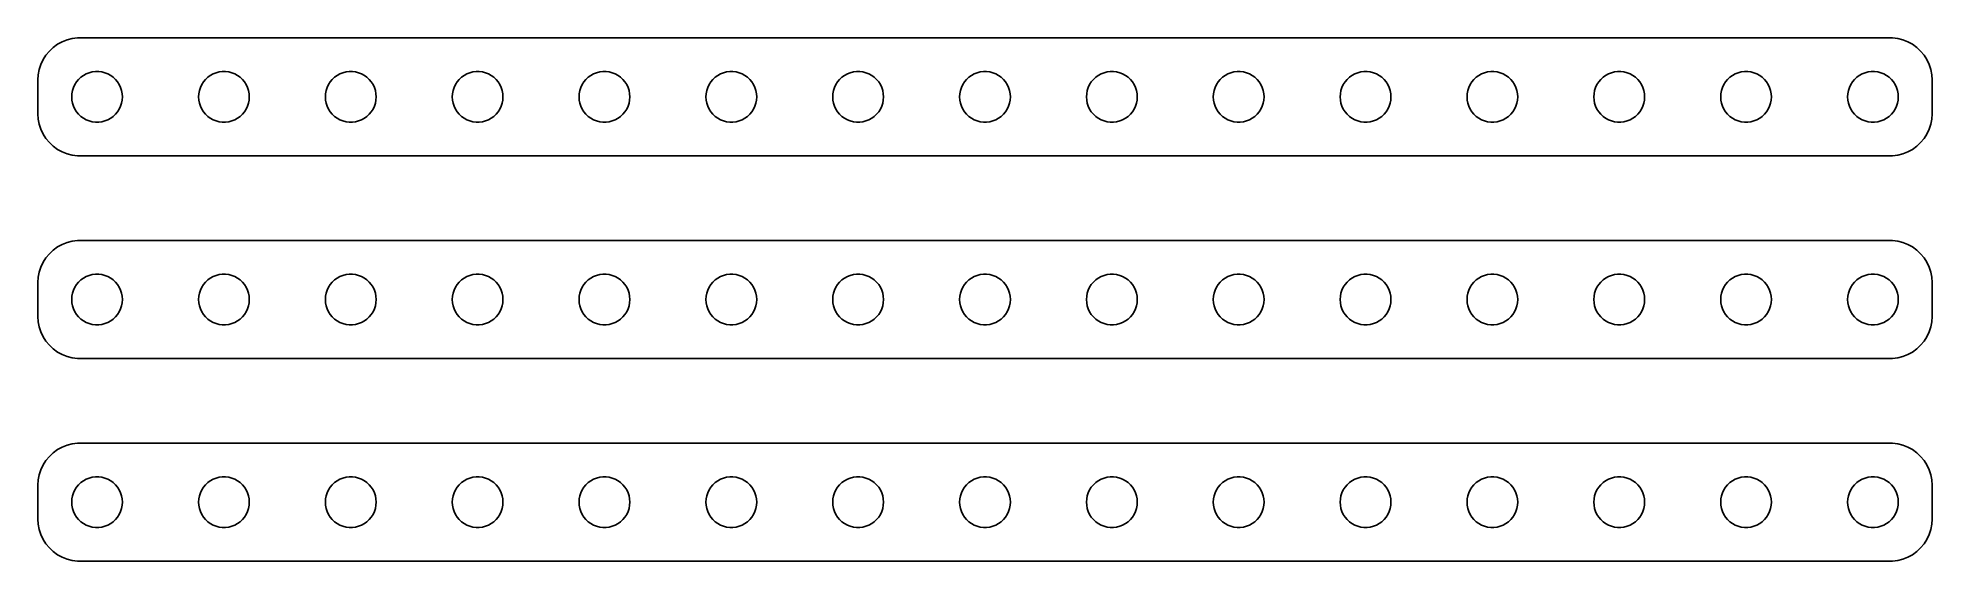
# Model space of a CAD drawing. Header units: metres. Extents: x -112 to 112, y 41 to 103.
import ezdxf

# ---------------------------------------------------------------- set-up
doc = ezdxf.new("R2010")
doc.units = ezdxf.units.M

msp = doc.modelspace()

# ---------------------------------------------------------------- linework, layer by layer
for p, q in [((-111.045, 100.939), (-111.382, 100.409)), ((-110.645, 101.423), (-111.045, 100.939)), ((-110.187, 101.853), (-110.645, 101.423)), ((-109.679, 102.222), (-110.187, 101.853)), ((-109.129, 102.524), (-109.679, 102.222)), ((-108.545, 102.755), (-109.129, 102.524)), ((-107.937, 102.911), (-108.545, 102.755)), ((-107.314, 102.99), (-107.937, 102.911)), ((107.314, 102.99), (-107.314, 102.99)), ((107.937, 102.911), (107.314, 102.99)), ((108.545, 102.755), (107.937, 102.911)), ((109.129, 102.524), (108.545, 102.755)), ((109.679, 102.222), (109.129, 102.524)), ((110.187, 101.853), (109.679, 102.222)), ((110.645, 101.423), (110.187, 101.853)), ((111.045, 100.939), (110.645, 101.423)), ((111.382, 100.409), (111.045, 100.939)), ((-111.961, 98.6267), (-112, 98)), ((-111.843, 99.2434), (-111.961, 98.6267)), ((-111.649, 99.8406), (-111.843, 99.2434)), ((-111.382, 100.409), (-111.649, 99.8406)), ((-106.607, 98.533), (-106.277, 98.7145)), ((-106.277, 98.7145), (-105.927, 98.8532)), ((-105.927, 98.8532), (-105.562, 98.9469)), ((-105.562, 98.9469), (-105.188, 98.9941)), ((-105.188, 98.9941), (-104.812, 98.9941)), ((-104.812, 98.9941), (-104.438, 98.9469)), ((-104.438, 98.9469), (-104.073, 98.8532)), ((-104.073, 98.8532), (-103.723, 98.7145)), ((-103.723, 98.7145), (-103.393, 98.533)), ((-91.6075, 98.533), (-91.2773, 98.7145)), ((-91.2773, 98.7145), (-90.927, 98.8532)), ((-90.927, 98.8532), (-90.5621, 98.9469)), ((-90.5621, 98.9469), (-90.1884, 98.9941)), ((-90.1884, 98.9941), (-89.8116, 98.9941)), ((-89.8116, 98.9941), (-89.4379, 98.9469)), ((-89.4379, 98.9469), (-89.073, 98.8532)), ((-89.073, 98.8532), (-88.7227, 98.7145)), ((-88.7227, 98.7145), (-88.3925, 98.533)), ((-76.6075, 98.533), (-76.2773, 98.7145)), ((-76.2773, 98.7145), (-75.927, 98.8532)), ((-75.927, 98.8532), (-75.5621, 98.9469)), ((-75.5621, 98.9469), (-75.1884, 98.9941)), ((-75.1884, 98.9941), (-74.8116, 98.9941)), ((-74.8116, 98.9941), (-74.4379, 98.9469)), ((-74.4379, 98.9469), (-74.073, 98.8532)), ((-74.073, 98.8532), (-73.7227, 98.7145)), ((-73.7227, 98.7145), (-73.3925, 98.533)), ((-61.6075, 98.533), (-61.2773, 98.7145)), ((-61.2773, 98.7145), (-60.927, 98.8532)), ((-60.927, 98.8532), (-60.5621, 98.9469)), ((-60.5621, 98.9469), (-60.1884, 98.9941)), ((-60.1884, 98.9941), (-59.8116, 98.9941)), ((-59.8116, 98.9941), (-59.4379, 98.9469)), ((-59.4379, 98.9469), (-59.0729, 98.8532)), ((-59.0729, 98.8532), (-58.7227, 98.7145)), ((-58.7227, 98.7145), (-58.3925, 98.533)), ((-46.6075, 98.533), (-46.2773, 98.7145)), ((-46.2773, 98.7145), (-45.927, 98.8532)), ((-45.927, 98.8532), (-45.5621, 98.9469)), ((-45.5621, 98.9469), (-45.1884, 98.9941)), ((-45.1884, 98.9941), (-44.8116, 98.9941)), ((-44.8116, 98.9941), (-44.4379, 98.9469)), ((-44.4379, 98.9469), (-44.0729, 98.8532)), ((-44.0729, 98.8532), (-43.7227, 98.7145)), ((-43.7227, 98.7145), (-43.3925, 98.533)), ((-31.6075, 98.533), (-31.2773, 98.7145)), ((-31.2773, 98.7145), (-30.927, 98.8532)), ((-30.927, 98.8532), (-30.5621, 98.9469)), ((-30.5621, 98.9469), (-30.1884, 98.9941)), ((-30.1884, 98.9941), (-29.8116, 98.9941)), ((-29.8116, 98.9941), (-29.4379, 98.9469)), ((-29.4379, 98.9469), (-29.0729, 98.8532)), ((-29.0729, 98.8532), (-28.7227, 98.7145)), ((-28.7227, 98.7145), (-28.3925, 98.533)), ((-16.6075, 98.533), (-16.2773, 98.7145)), ((-16.2773, 98.7145), (-15.927, 98.8532)), ((-15.927, 98.8532), (-15.5621, 98.9469)), ((-15.5621, 98.9469), (-15.1884, 98.9941)), ((-15.1884, 98.9941), (-14.8116, 98.9941)), ((-14.8116, 98.9941), (-14.4379, 98.9469)), ((-14.4379, 98.9469), (-14.0729, 98.8532)), ((-14.0729, 98.8532), (-13.7227, 98.7145)), ((-13.7227, 98.7145), (-13.3925, 98.533)), ((-1.60747, 98.533), (-1.27733, 98.7145)), ((-1.27733, 98.7145), (-0.92705, 98.8532)), ((-0.92705, 98.8532), (-0.56213, 98.9469)), ((-0.56213, 98.9469), (-0.18837, 98.9941)), ((-0.18837, 98.9941), (0.18837, 98.9941)), ((0.18837, 98.9941), (0.56213, 98.9469)), ((0.56213, 98.9469), (0.92705, 98.8532)), ((0.92705, 98.8532), (1.27733, 98.7145)), ((1.27733, 98.7145), (1.60747, 98.533)), ((13.3925, 98.533), (13.7227, 98.7145)), ((13.7227, 98.7145), (14.0729, 98.8532)), ((14.0729, 98.8532), (14.4379, 98.9469)), ((14.4379, 98.9469), (14.8116, 98.9941)), ((14.8116, 98.9941), (15.1884, 98.9941)), ((15.1884, 98.9941), (15.5621, 98.9469)), ((15.5621, 98.9469), (15.927, 98.8532)), ((15.927, 98.8532), (16.2773, 98.7145)), ((16.2773, 98.7145), (16.6075, 98.533)), ((28.3925, 98.533), (28.7227, 98.7145)), ((28.7227, 98.7145), (29.0729, 98.8532)), ((29.0729, 98.8532), (29.4379, 98.9469)), ((29.4379, 98.9469), (29.8116, 98.9941)), ((29.8116, 98.9941), (30.1884, 98.9941)), ((30.1884, 98.9941), (30.5621, 98.9469)), ((30.5621, 98.9469), (30.927, 98.8532)), ((30.927, 98.8532), (31.2773, 98.7145)), ((31.2773, 98.7145), (31.6075, 98.533)), ((43.3925, 98.533), (43.7227, 98.7145)), ((43.7227, 98.7145), (44.0729, 98.8532)), ((44.0729, 98.8532), (44.4379, 98.9469)), ((44.4379, 98.9469), (44.8116, 98.9941)), ((44.8116, 98.9941), (45.1884, 98.9941)), ((45.1884, 98.9941), (45.5621, 98.9469)), ((45.5621, 98.9469), (45.927, 98.8532)), ((45.927, 98.8532), (46.2773, 98.7145)), ((46.2773, 98.7145), (46.6075, 98.533)), ((58.3925, 98.533), (58.7227, 98.7145)), ((58.7227, 98.7145), (59.0729, 98.8532)), ((59.0729, 98.8532), (59.4379, 98.9469)), ((59.4379, 98.9469), (59.8116, 98.9941)), ((59.8116, 98.9941), (60.1884, 98.9941)), ((60.1884, 98.9941), (60.5621, 98.9469)), ((60.5621, 98.9469), (60.927, 98.8532)), ((60.927, 98.8532), (61.2773, 98.7145)), ((61.2773, 98.7145), (61.6075, 98.533)), ((73.3925, 98.533), (73.7227, 98.7145)), ((73.7227, 98.7145), (74.073, 98.8532)), ((74.073, 98.8532), (74.4379, 98.9469)), ((74.4379, 98.9469), (74.8116, 98.9941)), ((74.8116, 98.9941), (75.1884, 98.9941)), ((75.1884, 98.9941), (75.5621, 98.9469)), ((75.5621, 98.9469), (75.927, 98.8532)), ((75.927, 98.8532), (76.2773, 98.7145)), ((76.2773, 98.7145), (76.6075, 98.533)), ((88.3925, 98.533), (88.7227, 98.7145)), ((88.7227, 98.7145), (89.073, 98.8532)), ((89.073, 98.8532), (89.4379, 98.9469)), ((89.4379, 98.9469), (89.8116, 98.9941)), ((89.8116, 98.9941), (90.1884, 98.9941)), ((90.1884, 98.9941), (90.5621, 98.9469)), ((90.5621, 98.9469), (90.927, 98.8532)), ((90.927, 98.8532), (91.2773, 98.7145)), ((91.2773, 98.7145), (91.6075, 98.533)), ((103.393, 98.533), (103.723, 98.7145)), ((103.723, 98.7145), (104.073, 98.8532)), ((104.073, 98.8532), (104.438, 98.9469)), ((104.438, 98.9469), (104.812, 98.9941)), ((104.812, 98.9941), (105.188, 98.9941)), ((105.188, 98.9941), (105.562, 98.9469)), ((105.562, 98.9469), (105.927, 98.8532)), ((105.927, 98.8532), (106.277, 98.7145)), ((106.277, 98.7145), (106.607, 98.533)), ((111.649, 99.8406), (111.382, 100.409)), ((111.843, 99.2434), (111.649, 99.8406)), ((111.961, 98.6267), (111.843, 99.2434)), ((112, 98), (111.961, 98.6267)), ((-112, 98), (-112, 94)), ((-108, 96), (-107.976, 96.376)), ((-107.976, 96.376), (-107.906, 96.7461)), ((-107.906, 96.7461), (-107.789, 97.1044)), ((-107.789, 97.1044), (-107.629, 97.4453)), ((-107.629, 97.4453), (-107.427, 97.7634)), ((-107.427, 97.7634), (-107.187, 98.0536)), ((-107.187, 98.0536), (-106.912, 98.3115)), ((-106.912, 98.3115), (-106.607, 98.533)), ((-103.393, 98.533), (-103.088, 98.3115)), ((-103.088, 98.3115), (-102.813, 98.0536)), ((-102.813, 98.0536), (-102.573, 97.7634)), ((-102.573, 97.7634), (-102.371, 97.4453)), ((-102.371, 97.4453), (-102.211, 97.1044)), ((-102.211, 97.1044), (-102.094, 96.7461)), ((-102.094, 96.7461), (-102.024, 96.376)), ((-102.024, 96.376), (-102, 96)), ((-93, 96), (-92.9763, 96.376)), ((-92.9763, 96.376), (-92.9057, 96.7461)), ((-92.9057, 96.7461), (-92.7893, 97.1044)), ((-92.7893, 97.1044), (-92.6289, 97.4453)), ((-92.6289, 97.4453), (-92.427, 97.7634)), ((-92.427, 97.7634), (-92.1869, 98.0536)), ((-92.1869, 98.0536), (-91.9123, 98.3115)), ((-91.9123, 98.3115), (-91.6075, 98.533)), ((-88.3925, 98.533), (-88.0877, 98.3115)), ((-88.0877, 98.3115), (-87.8131, 98.0536)), ((-87.8131, 98.0536), (-87.573, 97.7634)), ((-87.573, 97.7634), (-87.3711, 97.4453)), ((-87.3711, 97.4453), (-87.2107, 97.1044)), ((-87.2107, 97.1044), (-87.0943, 96.7461)), ((-87.0943, 96.7461), (-87.0237, 96.376)), ((-87.0237, 96.376), (-87, 96)), ((-78, 96), (-77.9763, 96.376)), ((-77.9763, 96.376), (-77.9057, 96.7461)), ((-77.9057, 96.7461), (-77.7893, 97.1044)), ((-77.7893, 97.1044), (-77.6289, 97.4453)), ((-77.6289, 97.4453), (-77.427, 97.7634)), ((-77.427, 97.7634), (-77.1869, 98.0536)), ((-77.1869, 98.0536), (-76.9123, 98.3115)), ((-76.9123, 98.3115), (-76.6075, 98.533)), ((-73.3925, 98.533), (-73.0877, 98.3115)), ((-73.0877, 98.3115), (-72.8131, 98.0536)), ((-72.8131, 98.0536), (-72.573, 97.7634)), ((-72.573, 97.7634), (-72.3711, 97.4453)), ((-72.3711, 97.4453), (-72.2107, 97.1044)), ((-72.2107, 97.1044), (-72.0943, 96.7461)), ((-72.0943, 96.7461), (-72.0237, 96.376)), ((-72.0237, 96.376), (-72, 96)), ((-63, 96), (-62.9763, 96.376)), ((-62.9763, 96.376), (-62.9057, 96.7461)), ((-62.9057, 96.7461), (-62.7893, 97.1044)), ((-62.7893, 97.1044), (-62.6289, 97.4453)), ((-62.6289, 97.4453), (-62.427, 97.7634)), ((-62.427, 97.7634), (-62.1869, 98.0536)), ((-62.1869, 98.0536), (-61.9123, 98.3115)), ((-61.9123, 98.3115), (-61.6075, 98.533)), ((-58.3925, 98.533), (-58.0877, 98.3115)), ((-58.0877, 98.3115), (-57.8131, 98.0536)), ((-57.8131, 98.0536), (-57.5729, 97.7634)), ((-57.5729, 97.7634), (-57.3711, 97.4453)), ((-57.3711, 97.4453), (-57.2107, 97.1044)), ((-57.2107, 97.1044), (-57.0942, 96.7461)), ((-57.0942, 96.7461), (-57.0237, 96.376)), ((-57.0237, 96.376), (-57, 96)), ((-48, 96), (-47.9763, 96.376)), ((-47.9763, 96.376), (-47.9057, 96.7461)), ((-47.9057, 96.7461), (-47.7893, 97.1044)), ((-47.7893, 97.1044), (-47.6289, 97.4453)), ((-47.6289, 97.4453), (-47.427, 97.7634)), ((-47.427, 97.7634), (-47.1869, 98.0536)), ((-47.1869, 98.0536), (-46.9123, 98.3115)), ((-46.9123, 98.3115), (-46.6075, 98.533)), ((-43.3925, 98.533), (-43.0877, 98.3115)), ((-43.0877, 98.3115), (-42.8131, 98.0536)), ((-42.8131, 98.0536), (-42.5729, 97.7634)), ((-42.5729, 97.7634), (-42.3711, 97.4453)), ((-42.3711, 97.4453), (-42.2107, 97.1044)), ((-42.2107, 97.1044), (-42.0942, 96.7461)), ((-42.0942, 96.7461), (-42.0237, 96.376)), ((-42.0237, 96.376), (-42, 96)), ((-33, 96), (-32.9763, 96.376)), ((-32.9763, 96.376), (-32.9057, 96.7461)), ((-32.9057, 96.7461), (-32.7893, 97.1044)), ((-32.7893, 97.1044), (-32.6289, 97.4453)), ((-32.6289, 97.4453), (-32.427, 97.7634)), ((-32.427, 97.7634), (-32.1869, 98.0536)), ((-32.1869, 98.0536), (-31.9123, 98.3115)), ((-31.9123, 98.3115), (-31.6075, 98.533)), ((-28.3925, 98.533), (-28.0877, 98.3115)), ((-28.0877, 98.3115), (-27.8131, 98.0536)), ((-27.8131, 98.0536), (-27.5729, 97.7634)), ((-27.5729, 97.7634), (-27.3711, 97.4453)), ((-27.3711, 97.4453), (-27.2107, 97.1044)), ((-27.2107, 97.1044), (-27.0942, 96.7461)), ((-27.0942, 96.7461), (-27.0237, 96.376)), ((-27.0237, 96.376), (-27, 96)), ((-18, 96), (-17.9763, 96.376)), ((-17.9763, 96.376), (-17.9057, 96.7461)), ((-17.9057, 96.7461), (-17.7893, 97.1044)), ((-17.7893, 97.1044), (-17.6289, 97.4453)), ((-17.6289, 97.4453), (-17.427, 97.7634)), ((-17.427, 97.7634), (-17.1869, 98.0536)), ((-17.1869, 98.0536), (-16.9123, 98.3115)), ((-16.9123, 98.3115), (-16.6075, 98.533)), ((-13.3925, 98.533), (-13.0877, 98.3115)), ((-13.0877, 98.3115), (-12.8131, 98.0536)), ((-12.8131, 98.0536), (-12.5729, 97.7634)), ((-12.5729, 97.7634), (-12.3711, 97.4453)), ((-12.3711, 97.4453), (-12.2107, 97.1044)), ((-12.2107, 97.1044), (-12.0942, 96.7461)), ((-12.0942, 96.7461), (-12.0237, 96.376)), ((-12.0237, 96.376), (-12, 96)), ((-3, 96), (-2.97633, 96.376)), ((-2.97633, 96.376), (-2.90575, 96.7461)), ((-2.90575, 96.7461), (-2.78932, 97.1044)), ((-2.78932, 97.1044), (-2.62891, 97.4453)), ((-2.62891, 97.4453), (-2.42705, 97.7634)), ((-2.42705, 97.7634), (-2.1869, 98.0536)), ((-2.1869, 98.0536), (-1.91226, 98.3115)), ((-1.91226, 98.3115), (-1.60747, 98.533)), ((1.60747, 98.533), (1.91226, 98.3115)), ((1.91226, 98.3115), (2.1869, 98.0536)), ((2.1869, 98.0536), (2.42705, 97.7634)), ((2.42705, 97.7634), (2.62891, 97.4453)), ((2.62891, 97.4453), (2.78932, 97.1044)), ((2.78932, 97.1044), (2.90575, 96.7461)), ((2.90575, 96.7461), (2.97633, 96.376)), ((2.97633, 96.376), (3, 96)), ((12, 96), (12.0237, 96.376)), ((12.0237, 96.376), (12.0942, 96.7461)), ((12.0942, 96.7461), (12.2107, 97.1044)), ((12.2107, 97.1044), (12.3711, 97.4453)), ((12.3711, 97.4453), (12.5729, 97.7634)), ((12.5729, 97.7634), (12.8131, 98.0536)), ((12.8131, 98.0536), (13.0877, 98.3115)), ((13.0877, 98.3115), (13.3925, 98.533)), ((16.6075, 98.533), (16.9123, 98.3115)), ((16.9123, 98.3115), (17.1869, 98.0536)), ((17.1869, 98.0536), (17.427, 97.7634)), ((17.427, 97.7634), (17.6289, 97.4453)), ((17.6289, 97.4453), (17.7893, 97.1044)), ((17.7893, 97.1044), (17.9057, 96.7461)), ((17.9057, 96.7461), (17.9763, 96.376)), ((17.9763, 96.376), (18, 96)), ((27, 96), (27.0237, 96.376)), ((27.0237, 96.376), (27.0942, 96.7461)), ((27.0942, 96.7461), (27.2107, 97.1044)), ((27.2107, 97.1044), (27.3711, 97.4453)), ((27.3711, 97.4453), (27.5729, 97.7634)), ((27.5729, 97.7634), (27.8131, 98.0536)), ((27.8131, 98.0536), (28.0877, 98.3115)), ((28.0877, 98.3115), (28.3925, 98.533)), ((31.6075, 98.533), (31.9123, 98.3115)), ((31.9123, 98.3115), (32.1869, 98.0536)), ((32.1869, 98.0536), (32.427, 97.7634)), ((32.427, 97.7634), (32.6289, 97.4453)), ((32.6289, 97.4453), (32.7893, 97.1044)), ((32.7893, 97.1044), (32.9057, 96.7461)), ((32.9057, 96.7461), (32.9763, 96.376)), ((32.9763, 96.376), (33, 96)), ((42, 96), (42.0237, 96.376)), ((42.0237, 96.376), (42.0942, 96.7461)), ((42.0942, 96.7461), (42.2107, 97.1044)), ((42.2107, 97.1044), (42.3711, 97.4453)), ((42.3711, 97.4453), (42.5729, 97.7634)), ((42.5729, 97.7634), (42.8131, 98.0536)), ((42.8131, 98.0536), (43.0877, 98.3115)), ((43.0877, 98.3115), (43.3925, 98.533)), ((46.6075, 98.533), (46.9123, 98.3115)), ((46.9123, 98.3115), (47.1869, 98.0536)), ((47.1869, 98.0536), (47.427, 97.7634)), ((47.427, 97.7634), (47.6289, 97.4453)), ((47.6289, 97.4453), (47.7893, 97.1044)), ((47.7893, 97.1044), (47.9057, 96.7461)), ((47.9057, 96.7461), (47.9763, 96.376)), ((47.9763, 96.376), (48, 96)), ((57, 96), (57.0237, 96.376)), ((57.0237, 96.376), (57.0942, 96.7461)), ((57.0942, 96.7461), (57.2107, 97.1044)), ((57.2107, 97.1044), (57.3711, 97.4453)), ((57.3711, 97.4453), (57.5729, 97.7634)), ((57.5729, 97.7634), (57.8131, 98.0536)), ((57.8131, 98.0536), (58.0877, 98.3115)), ((58.0877, 98.3115), (58.3925, 98.533)), ((61.6075, 98.533), (61.9123, 98.3115)), ((61.9123, 98.3115), (62.1869, 98.0536)), ((62.1869, 98.0536), (62.427, 97.7634)), ((62.427, 97.7634), (62.6289, 97.4453)), ((62.6289, 97.4453), (62.7893, 97.1044)), ((62.7893, 97.1044), (62.9057, 96.7461)), ((62.9057, 96.7461), (62.9763, 96.376)), ((62.9763, 96.376), (63, 96)), ((72, 96), (72.0237, 96.376)), ((72.0237, 96.376), (72.0943, 96.7461)), ((72.0943, 96.7461), (72.2107, 97.1044)), ((72.2107, 97.1044), (72.3711, 97.4453)), ((72.3711, 97.4453), (72.573, 97.7634)), ((72.573, 97.7634), (72.8131, 98.0536)), ((72.8131, 98.0536), (73.0877, 98.3115)), ((73.0877, 98.3115), (73.3925, 98.533)), ((76.6075, 98.533), (76.9123, 98.3115)), ((76.9123, 98.3115), (77.1869, 98.0536)), ((77.1869, 98.0536), (77.427, 97.7634)), ((77.427, 97.7634), (77.6289, 97.4453)), ((77.6289, 97.4453), (77.7893, 97.1044)), ((77.7893, 97.1044), (77.9057, 96.7461)), ((77.9057, 96.7461), (77.9763, 96.376)), ((77.9763, 96.376), (78, 96)), ((87, 96), (87.0237, 96.376)), ((87.0237, 96.376), (87.0943, 96.7461)), ((87.0943, 96.7461), (87.2107, 97.1044)), ((87.2107, 97.1044), (87.3711, 97.4453)), ((87.3711, 97.4453), (87.573, 97.7634)), ((87.573, 97.7634), (87.8131, 98.0536)), ((87.8131, 98.0536), (88.0877, 98.3115)), ((88.0877, 98.3115), (88.3925, 98.533)), ((91.6075, 98.533), (91.9123, 98.3115)), ((91.9123, 98.3115), (92.1869, 98.0536)), ((92.1869, 98.0536), (92.427, 97.7634)), ((92.427, 97.7634), (92.6289, 97.4453)), ((92.6289, 97.4453), (92.7893, 97.1044)), ((92.7893, 97.1044), (92.9057, 96.7461)), ((92.9057, 96.7461), (92.9763, 96.376)), ((92.9763, 96.376), (93, 96)), ((102, 96), (102.024, 96.376)), ((102.024, 96.376), (102.094, 96.7461)), ((102.094, 96.7461), (102.211, 97.1044)), ((102.211, 97.1044), (102.371, 97.4453)), ((102.371, 97.4453), (102.573, 97.7634)), ((102.573, 97.7634), (102.813, 98.0536)), ((102.813, 98.0536), (103.088, 98.3115)), ((103.088, 98.3115), (103.393, 98.533)), ((106.607, 98.533), (106.912, 98.3115)), ((106.912, 98.3115), (107.187, 98.0536)), ((107.187, 98.0536), (107.427, 97.7634)), ((107.427, 97.7634), (107.629, 97.4453)), ((107.629, 97.4453), (107.789, 97.1044)), ((107.789, 97.1044), (107.906, 96.7461)), ((107.906, 96.7461), (107.976, 96.376)), ((107.976, 96.376), (108, 96)), ((112, 94), (112, 98)), ((-107.976, 95.624), (-108, 96)), ((-107.906, 95.2539), (-107.976, 95.624)), ((-107.789, 94.8956), (-107.906, 95.2539)), ((-107.629, 94.5547), (-107.789, 94.8956)), ((-107.427, 94.2366), (-107.629, 94.5547)), ((-107.187, 93.9464), (-107.427, 94.2366)), ((-102.573, 94.2366), (-102.813, 93.9464)), ((-102.371, 94.5547), (-102.573, 94.2366)), ((-102.211, 94.8956), (-102.371, 94.5547)), ((-102.094, 95.2539), (-102.211, 94.8956)), ((-102.024, 95.624), (-102.094, 95.2539)), ((-102, 96), (-102.024, 95.624)), ((-92.9763, 95.624), (-93, 96)), ((-92.9057, 95.2539), (-92.9763, 95.624)), ((-92.7893, 94.8956), (-92.9057, 95.2539)), ((-92.6289, 94.5547), (-92.7893, 94.8956)), ((-92.427, 94.2366), (-92.6289, 94.5547)), ((-92.1869, 93.9464), (-92.427, 94.2366)), ((-87.573, 94.2366), (-87.8131, 93.9464)), ((-87.3711, 94.5547), (-87.573, 94.2366)), ((-87.2107, 94.8956), (-87.3711, 94.5547)), ((-87.0943, 95.2539), (-87.2107, 94.8956)), ((-87.0237, 95.624), (-87.0943, 95.2539)), ((-87, 96), (-87.0237, 95.624)), ((-77.9763, 95.624), (-78, 96)), ((-77.9057, 95.2539), (-77.9763, 95.624)), ((-77.7893, 94.8956), (-77.9057, 95.2539)), ((-77.6289, 94.5547), (-77.7893, 94.8956)), ((-77.427, 94.2366), (-77.6289, 94.5547)), ((-77.1869, 93.9464), (-77.427, 94.2366)), ((-72.573, 94.2366), (-72.8131, 93.9464)), ((-72.3711, 94.5547), (-72.573, 94.2366)), ((-72.2107, 94.8956), (-72.3711, 94.5547)), ((-72.0943, 95.2539), (-72.2107, 94.8956)), ((-72.0237, 95.624), (-72.0943, 95.2539)), ((-72, 96), (-72.0237, 95.624)), ((-62.9763, 95.624), (-63, 96)), ((-62.9057, 95.2539), (-62.9763, 95.624)), ((-62.7893, 94.8956), (-62.9057, 95.2539)), ((-62.6289, 94.5547), (-62.7893, 94.8956)), ((-62.427, 94.2366), (-62.6289, 94.5547)), ((-62.1869, 93.9464), (-62.427, 94.2366)), ((-57.5729, 94.2366), (-57.8131, 93.9464)), ((-57.3711, 94.5547), (-57.5729, 94.2366)), ((-57.2107, 94.8956), (-57.3711, 94.5547)), ((-57.0942, 95.2539), (-57.2107, 94.8956)), ((-57.0237, 95.624), (-57.0942, 95.2539)), ((-57, 96), (-57.0237, 95.624)), ((-47.9763, 95.624), (-48, 96)), ((-47.9057, 95.2539), (-47.9763, 95.624)), ((-47.7893, 94.8956), (-47.9057, 95.2539)), ((-47.6289, 94.5547), (-47.7893, 94.8956)), ((-47.427, 94.2366), (-47.6289, 94.5547)), ((-47.1869, 93.9464), (-47.427, 94.2366)), ((-42.5729, 94.2366), (-42.8131, 93.9464)), ((-42.3711, 94.5547), (-42.5729, 94.2366)), ((-42.2107, 94.8956), (-42.3711, 94.5547)), ((-42.0942, 95.2539), (-42.2107, 94.8956)), ((-42.0237, 95.624), (-42.0942, 95.2539)), ((-42, 96), (-42.0237, 95.624)), ((-32.9763, 95.624), (-33, 96)), ((-32.9057, 95.2539), (-32.9763, 95.624)), ((-32.7893, 94.8956), (-32.9057, 95.2539)), ((-32.6289, 94.5547), (-32.7893, 94.8956)), ((-32.427, 94.2366), (-32.6289, 94.5547)), ((-32.1869, 93.9464), (-32.427, 94.2366)), ((-27.5729, 94.2366), (-27.8131, 93.9464)), ((-27.3711, 94.5547), (-27.5729, 94.2366)), ((-27.2107, 94.8956), (-27.3711, 94.5547)), ((-27.0942, 95.2539), (-27.2107, 94.8956)), ((-27.0237, 95.624), (-27.0942, 95.2539)), ((-27, 96), (-27.0237, 95.624)), ((-17.9763, 95.624), (-18, 96)), ((-17.9057, 95.2539), (-17.9763, 95.624)), ((-17.7893, 94.8956), (-17.9057, 95.2539)), ((-17.6289, 94.5547), (-17.7893, 94.8956)), ((-17.427, 94.2366), (-17.6289, 94.5547)), ((-17.1869, 93.9464), (-17.427, 94.2366)), ((-12.5729, 94.2366), (-12.8131, 93.9464)), ((-12.3711, 94.5547), (-12.5729, 94.2366)), ((-12.2107, 94.8956), (-12.3711, 94.5547)), ((-12.0942, 95.2539), (-12.2107, 94.8956)), ((-12.0237, 95.624), (-12.0942, 95.2539)), ((-12, 96), (-12.0237, 95.624)), ((-2.97633, 95.624), (-3, 96)), ((-2.90575, 95.2539), (-2.97633, 95.624)), ((-2.78932, 94.8956), (-2.90575, 95.2539)), ((-2.62891, 94.5547), (-2.78932, 94.8956)), ((-2.42705, 94.2366), (-2.62891, 94.5547)), ((-2.1869, 93.9464), (-2.42705, 94.2366)), ((2.42705, 94.2366), (2.1869, 93.9464)), ((2.62891, 94.5547), (2.42705, 94.2366)), ((2.78932, 94.8956), (2.62891, 94.5547)), ((2.90575, 95.2539), (2.78932, 94.8956)), ((2.97633, 95.624), (2.90575, 95.2539)), ((3, 96), (2.97633, 95.624)), ((12.0237, 95.624), (12, 96)), ((12.0942, 95.2539), (12.0237, 95.624)), ((12.2107, 94.8956), (12.0942, 95.2539)), ((12.3711, 94.5547), (12.2107, 94.8956)), ((12.5729, 94.2366), (12.3711, 94.5547)), ((12.8131, 93.9464), (12.5729, 94.2366)), ((17.427, 94.2366), (17.1869, 93.9464)), ((17.6289, 94.5547), (17.427, 94.2366)), ((17.7893, 94.8956), (17.6289, 94.5547)), ((17.9057, 95.2539), (17.7893, 94.8956)), ((17.9763, 95.624), (17.9057, 95.2539)), ((18, 96), (17.9763, 95.624)), ((27.0237, 95.624), (27, 96)), ((27.0942, 95.2539), (27.0237, 95.624)), ((27.2107, 94.8956), (27.0942, 95.2539)), ((27.3711, 94.5547), (27.2107, 94.8956)), ((27.5729, 94.2366), (27.3711, 94.5547)), ((27.8131, 93.9464), (27.5729, 94.2366)), ((32.427, 94.2366), (32.1869, 93.9464)), ((32.6289, 94.5547), (32.427, 94.2366)), ((32.7893, 94.8956), (32.6289, 94.5547)), ((32.9057, 95.2539), (32.7893, 94.8956)), ((32.9763, 95.624), (32.9057, 95.2539)), ((33, 96), (32.9763, 95.624)), ((42.0237, 95.624), (42, 96)), ((42.0942, 95.2539), (42.0237, 95.624)), ((42.2107, 94.8956), (42.0942, 95.2539)), ((42.3711, 94.5547), (42.2107, 94.8956)), ((42.5729, 94.2366), (42.3711, 94.5547)), ((42.8131, 93.9464), (42.5729, 94.2366)), ((47.427, 94.2366), (47.1869, 93.9464)), ((47.6289, 94.5547), (47.427, 94.2366)), ((47.7893, 94.8956), (47.6289, 94.5547)), ((47.9057, 95.2539), (47.7893, 94.8956)), ((47.9763, 95.624), (47.9057, 95.2539)), ((48, 96), (47.9763, 95.624)), ((57.0237, 95.624), (57, 96)), ((57.0942, 95.2539), (57.0237, 95.624)), ((57.2107, 94.8956), (57.0942, 95.2539)), ((57.3711, 94.5547), (57.2107, 94.8956)), ((57.5729, 94.2366), (57.3711, 94.5547)), ((57.8131, 93.9464), (57.5729, 94.2366)), ((62.427, 94.2366), (62.1869, 93.9464)), ((62.6289, 94.5547), (62.427, 94.2366)), ((62.7893, 94.8956), (62.6289, 94.5547)), ((62.9057, 95.2539), (62.7893, 94.8956)), ((62.9763, 95.624), (62.9057, 95.2539)), ((63, 96), (62.9763, 95.624)), ((72.0237, 95.624), (72, 96)), ((72.0943, 95.2539), (72.0237, 95.624)), ((72.2107, 94.8956), (72.0943, 95.2539)), ((72.3711, 94.5547), (72.2107, 94.8956)), ((72.573, 94.2366), (72.3711, 94.5547)), ((72.8131, 93.9464), (72.573, 94.2366)), ((77.427, 94.2366), (77.1869, 93.9464)), ((77.6289, 94.5547), (77.427, 94.2366)), ((77.7893, 94.8956), (77.6289, 94.5547)), ((77.9057, 95.2539), (77.7893, 94.8956)), ((77.9763, 95.624), (77.9057, 95.2539)), ((78, 96), (77.9763, 95.624)), ((87.0237, 95.624), (87, 96)), ((87.0943, 95.2539), (87.0237, 95.624)), ((87.2107, 94.8956), (87.0943, 95.2539)), ((87.3711, 94.5547), (87.2107, 94.8956)), ((87.573, 94.2366), (87.3711, 94.5547)), ((87.8131, 93.9464), (87.573, 94.2366)), ((92.427, 94.2366), (92.1869, 93.9464)), ((92.6289, 94.5547), (92.427, 94.2366)), ((92.7893, 94.8956), (92.6289, 94.5547)), ((92.9057, 95.2539), (92.7893, 94.8956)), ((92.9763, 95.624), (92.9057, 95.2539)), ((93, 96), (92.9763, 95.624)), ((102.024, 95.624), (102, 96)), ((102.094, 95.2539), (102.024, 95.624)), ((102.211, 94.8956), (102.094, 95.2539)), ((102.371, 94.5547), (102.211, 94.8956)), ((102.573, 94.2366), (102.371, 94.5547)), ((102.813, 93.9464), (102.573, 94.2366)), ((107.427, 94.2366), (107.187, 93.9464)), ((107.629, 94.5547), (107.427, 94.2366)), ((107.789, 94.8956), (107.629, 94.5547)), ((107.906, 95.2539), (107.789, 94.8956)), ((107.976, 95.624), (107.906, 95.2539)), ((108, 96), (107.976, 95.624)), ((-112, 94), (-111.961, 93.3733)), ((-111.961, 93.3733), (-111.843, 92.7566)), ((-111.843, 92.7566), (-111.649, 92.1594)), ((-111.649, 92.1594), (-111.382, 91.5912)), ((-106.912, 93.6885), (-107.187, 93.9464)), ((-106.607, 93.467), (-106.912, 93.6885)), ((-106.277, 93.2855), (-106.607, 93.467)), ((-105.927, 93.1468), (-106.277, 93.2855)), ((-105.562, 93.0531), (-105.927, 93.1468)), ((-105.188, 93.0059), (-105.562, 93.0531)), ((-104.812, 93.0059), (-105.188, 93.0059)), ((-104.438, 93.0531), (-104.812, 93.0059)), ((-104.073, 93.1468), (-104.438, 93.0531)), ((-103.723, 93.2855), (-104.073, 93.1468)), ((-103.393, 93.467), (-103.723, 93.2855)), ((-103.088, 93.6885), (-103.393, 93.467)), ((-102.813, 93.9464), (-103.088, 93.6885)), ((-91.9123, 93.6885), (-92.1869, 93.9464)), ((-91.6075, 93.467), (-91.9123, 93.6885)), ((-91.2773, 93.2855), (-91.6075, 93.467)), ((-90.927, 93.1468), (-91.2773, 93.2855)), ((-90.5621, 93.0531), (-90.927, 93.1468)), ((-90.1884, 93.0059), (-90.5621, 93.0531)), ((-89.8116, 93.0059), (-90.1884, 93.0059)), ((-89.4379, 93.0531), (-89.8116, 93.0059)), ((-89.073, 93.1468), (-89.4379, 93.0531)), ((-88.7227, 93.2855), (-89.073, 93.1468)), ((-88.3925, 93.467), (-88.7227, 93.2855)), ((-88.0877, 93.6885), (-88.3925, 93.467)), ((-87.8131, 93.9464), (-88.0877, 93.6885)), ((-76.9123, 93.6885), (-77.1869, 93.9464)), ((-76.6075, 93.467), (-76.9123, 93.6885)), ((-76.2773, 93.2855), (-76.6075, 93.467)), ((-75.927, 93.1468), (-76.2773, 93.2855)), ((-75.5621, 93.0531), (-75.927, 93.1468)), ((-75.1884, 93.0059), (-75.5621, 93.0531)), ((-74.8116, 93.0059), (-75.1884, 93.0059)), ((-74.4379, 93.0531), (-74.8116, 93.0059)), ((-74.073, 93.1468), (-74.4379, 93.0531)), ((-73.7227, 93.2855), (-74.073, 93.1468)), ((-73.3925, 93.467), (-73.7227, 93.2855)), ((-73.0877, 93.6885), (-73.3925, 93.467)), ((-72.8131, 93.9464), (-73.0877, 93.6885)), ((-61.9123, 93.6885), (-62.1869, 93.9464)), ((-61.6075, 93.467), (-61.9123, 93.6885)), ((-61.2773, 93.2855), (-61.6075, 93.467)), ((-60.927, 93.1468), (-61.2773, 93.2855)), ((-60.5621, 93.0531), (-60.927, 93.1468)), ((-60.1884, 93.0059), (-60.5621, 93.0531)), ((-59.8116, 93.0059), (-60.1884, 93.0059)), ((-59.4379, 93.0531), (-59.8116, 93.0059)), ((-59.0729, 93.1468), (-59.4379, 93.0531)), ((-58.7227, 93.2855), (-59.0729, 93.1468)), ((-58.3925, 93.467), (-58.7227, 93.2855)), ((-58.0877, 93.6885), (-58.3925, 93.467)), ((-57.8131, 93.9464), (-58.0877, 93.6885)), ((-46.9123, 93.6885), (-47.1869, 93.9464)), ((-46.6075, 93.467), (-46.9123, 93.6885)), ((-46.2773, 93.2855), (-46.6075, 93.467)), ((-45.927, 93.1468), (-46.2773, 93.2855)), ((-45.5621, 93.0531), (-45.927, 93.1468)), ((-45.1884, 93.0059), (-45.5621, 93.0531)), ((-44.8116, 93.0059), (-45.1884, 93.0059)), ((-44.4379, 93.0531), (-44.8116, 93.0059)), ((-44.0729, 93.1468), (-44.4379, 93.0531)), ((-43.7227, 93.2855), (-44.0729, 93.1468)), ((-43.3925, 93.467), (-43.7227, 93.2855)), ((-43.0877, 93.6885), (-43.3925, 93.467)), ((-42.8131, 93.9464), (-43.0877, 93.6885)), ((-31.9123, 93.6885), (-32.1869, 93.9464)), ((-31.6075, 93.467), (-31.9123, 93.6885)), ((-31.2773, 93.2855), (-31.6075, 93.467)), ((-30.927, 93.1468), (-31.2773, 93.2855)), ((-30.5621, 93.0531), (-30.927, 93.1468)), ((-30.1884, 93.0059), (-30.5621, 93.0531)), ((-29.8116, 93.0059), (-30.1884, 93.0059)), ((-29.4379, 93.0531), (-29.8116, 93.0059)), ((-29.0729, 93.1468), (-29.4379, 93.0531)), ((-28.7227, 93.2855), (-29.0729, 93.1468)), ((-28.3925, 93.467), (-28.7227, 93.2855)), ((-28.0877, 93.6885), (-28.3925, 93.467)), ((-27.8131, 93.9464), (-28.0877, 93.6885)), ((-16.9123, 93.6885), (-17.1869, 93.9464)), ((-16.6075, 93.467), (-16.9123, 93.6885)), ((-16.2773, 93.2855), (-16.6075, 93.467)), ((-15.927, 93.1468), (-16.2773, 93.2855)), ((-15.5621, 93.0531), (-15.927, 93.1468)), ((-15.1884, 93.0059), (-15.5621, 93.0531)), ((-14.8116, 93.0059), (-15.1884, 93.0059)), ((-14.4379, 93.0531), (-14.8116, 93.0059)), ((-14.0729, 93.1468), (-14.4379, 93.0531)), ((-13.7227, 93.2855), (-14.0729, 93.1468)), ((-13.3925, 93.467), (-13.7227, 93.2855)), ((-13.0877, 93.6885), (-13.3925, 93.467)), ((-12.8131, 93.9464), (-13.0877, 93.6885)), ((-1.91226, 93.6885), (-2.1869, 93.9464)), ((-1.60747, 93.467), (-1.91226, 93.6885)), ((-1.27733, 93.2855), (-1.60747, 93.467)), ((-0.92705, 93.1468), (-1.27733, 93.2855)), ((-0.56213, 93.0531), (-0.92705, 93.1468)), ((-0.18837, 93.0059), (-0.56213, 93.0531)), ((0.18837, 93.0059), (-0.18837, 93.0059)), ((0.56213, 93.0531), (0.18837, 93.0059)), ((0.92705, 93.1468), (0.56213, 93.0531)), ((1.27733, 93.2855), (0.92705, 93.1468)), ((1.60747, 93.467), (1.27733, 93.2855)), ((1.91226, 93.6885), (1.60747, 93.467)), ((2.1869, 93.9464), (1.91226, 93.6885)), ((13.0877, 93.6885), (12.8131, 93.9464)), ((13.3925, 93.467), (13.0877, 93.6885)), ((13.7227, 93.2855), (13.3925, 93.467)), ((14.0729, 93.1468), (13.7227, 93.2855)), ((14.4379, 93.0531), (14.0729, 93.1468)), ((14.8116, 93.0059), (14.4379, 93.0531)), ((15.1884, 93.0059), (14.8116, 93.0059)), ((15.5621, 93.0531), (15.1884, 93.0059)), ((15.927, 93.1468), (15.5621, 93.0531)), ((16.2773, 93.2855), (15.927, 93.1468)), ((16.6075, 93.467), (16.2773, 93.2855)), ((16.9123, 93.6885), (16.6075, 93.467)), ((17.1869, 93.9464), (16.9123, 93.6885)), ((28.0877, 93.6885), (27.8131, 93.9464)), ((28.3925, 93.467), (28.0877, 93.6885)), ((28.7227, 93.2855), (28.3925, 93.467)), ((29.0729, 93.1468), (28.7227, 93.2855)), ((29.4379, 93.0531), (29.0729, 93.1468)), ((29.8116, 93.0059), (29.4379, 93.0531)), ((30.1884, 93.0059), (29.8116, 93.0059)), ((30.5621, 93.0531), (30.1884, 93.0059)), ((30.927, 93.1468), (30.5621, 93.0531)), ((31.2773, 93.2855), (30.927, 93.1468)), ((31.6075, 93.467), (31.2773, 93.2855)), ((31.9123, 93.6885), (31.6075, 93.467)), ((32.1869, 93.9464), (31.9123, 93.6885)), ((43.0877, 93.6885), (42.8131, 93.9464)), ((43.3925, 93.467), (43.0877, 93.6885)), ((43.7227, 93.2855), (43.3925, 93.467)), ((44.0729, 93.1468), (43.7227, 93.2855)), ((44.4379, 93.0531), (44.0729, 93.1468)), ((44.8116, 93.0059), (44.4379, 93.0531)), ((45.1884, 93.0059), (44.8116, 93.0059)), ((45.5621, 93.0531), (45.1884, 93.0059)), ((45.927, 93.1468), (45.5621, 93.0531)), ((46.2773, 93.2855), (45.927, 93.1468)), ((46.6075, 93.467), (46.2773, 93.2855)), ((46.9123, 93.6885), (46.6075, 93.467)), ((47.1869, 93.9464), (46.9123, 93.6885)), ((58.0877, 93.6885), (57.8131, 93.9464)), ((58.3925, 93.467), (58.0877, 93.6885)), ((58.7227, 93.2855), (58.3925, 93.467)), ((59.0729, 93.1468), (58.7227, 93.2855)), ((59.4379, 93.0531), (59.0729, 93.1468)), ((59.8116, 93.0059), (59.4379, 93.0531)), ((60.1884, 93.0059), (59.8116, 93.0059)), ((60.5621, 93.0531), (60.1884, 93.0059)), ((60.927, 93.1468), (60.5621, 93.0531)), ((61.2773, 93.2855), (60.927, 93.1468)), ((61.6075, 93.467), (61.2773, 93.2855)), ((61.9123, 93.6885), (61.6075, 93.467)), ((62.1869, 93.9464), (61.9123, 93.6885)), ((73.0877, 93.6885), (72.8131, 93.9464)), ((73.3925, 93.467), (73.0877, 93.6885)), ((73.7227, 93.2855), (73.3925, 93.467)), ((74.073, 93.1468), (73.7227, 93.2855)), ((74.4379, 93.0531), (74.073, 93.1468)), ((74.8116, 93.0059), (74.4379, 93.0531)), ((75.1884, 93.0059), (74.8116, 93.0059)), ((75.5621, 93.0531), (75.1884, 93.0059)), ((75.927, 93.1468), (75.5621, 93.0531)), ((76.2773, 93.2855), (75.927, 93.1468)), ((76.6075, 93.467), (76.2773, 93.2855)), ((76.9123, 93.6885), (76.6075, 93.467)), ((77.1869, 93.9464), (76.9123, 93.6885)), ((88.0877, 93.6885), (87.8131, 93.9464)), ((88.3925, 93.467), (88.0877, 93.6885)), ((88.7227, 93.2855), (88.3925, 93.467)), ((89.073, 93.1468), (88.7227, 93.2855)), ((89.4379, 93.0531), (89.073, 93.1468)), ((89.8116, 93.0059), (89.4379, 93.0531)), ((90.1884, 93.0059), (89.8116, 93.0059)), ((90.5621, 93.0531), (90.1884, 93.0059)), ((90.927, 93.1468), (90.5621, 93.0531)), ((91.2773, 93.2855), (90.927, 93.1468)), ((91.6075, 93.467), (91.2773, 93.2855)), ((91.9123, 93.6885), (91.6075, 93.467)), ((92.1869, 93.9464), (91.9123, 93.6885)), ((103.088, 93.6885), (102.813, 93.9464)), ((103.393, 93.467), (103.088, 93.6885)), ((103.723, 93.2855), (103.393, 93.467)), ((104.073, 93.1468), (103.723, 93.2855)), ((104.438, 93.0531), (104.073, 93.1468)), ((104.812, 93.0059), (104.438, 93.0531)), ((105.188, 93.0059), (104.812, 93.0059)), ((105.562, 93.0531), (105.188, 93.0059)), ((105.927, 93.1468), (105.562, 93.0531)), ((106.277, 93.2855), (105.927, 93.1468)), ((106.607, 93.467), (106.277, 93.2855)), ((106.912, 93.6885), (106.607, 93.467)), ((107.187, 93.9464), (106.912, 93.6885)), ((111.382, 91.5912), (111.649, 92.1594)), ((111.649, 92.1594), (111.843, 92.7566)), ((111.843, 92.7566), (111.961, 93.3733)), ((111.961, 93.3733), (112, 94)), ((-111.382, 91.5912), (-111.045, 91.0611)), ((-111.045, 91.0611), (-110.645, 90.5773)), ((-110.645, 90.5773), (-110.187, 90.1474)), ((-110.187, 90.1474), (-109.679, 89.7784)), ((-109.679, 89.7784), (-109.129, 89.4759)), ((109.129, 89.4759), (109.679, 89.7784)), ((109.679, 89.7784), (110.187, 90.1474)), ((110.187, 90.1474), (110.645, 90.5773)), ((110.645, 90.5773), (111.045, 91.0611)), ((111.045, 91.0611), (111.382, 91.5912)), ((-109.129, 89.4759), (-108.545, 89.2447)), ((-108.545, 89.2447), (-107.937, 89.0886)), ((-107.937, 89.0886), (-107.314, 89.0099)), ((-107.314, 89.0099), (107.314, 89.0099)), ((107.314, 89.0099), (107.937, 89.0886)), ((107.937, 89.0886), (108.545, 89.2447)), ((108.545, 89.2447), (109.129, 89.4759)), ((-109.129, 78.5241), (-109.679, 78.2216)), ((-108.545, 78.7553), (-109.129, 78.5241)), ((-107.937, 78.9114), (-108.545, 78.7553)), ((-107.314, 78.9901), (-107.937, 78.9114)), ((107.314, 78.9901), (-107.314, 78.9901)), ((107.937, 78.9114), (107.314, 78.9901)), ((108.545, 78.7553), (107.937, 78.9114)), ((109.129, 78.5241), (108.545, 78.7553)), ((109.679, 78.2216), (109.129, 78.5241)), ((-111.382, 76.4088), (-111.649, 75.8406)), ((-111.045, 76.9389), (-111.382, 76.4088)), ((-110.645, 77.4227), (-111.045, 76.9389)), ((-110.187, 77.8526), (-110.645, 77.4227)), ((-109.679, 78.2216), (-110.187, 77.8526)), ((110.187, 77.8526), (109.679, 78.2216)), ((110.645, 77.4227), (110.187, 77.8526)), ((111.045, 76.9389), (110.645, 77.4227)), ((111.382, 76.4088), (111.045, 76.9389)), ((111.649, 75.8406), (111.382, 76.4088)), ((-111.961, 74.6267), (-112, 74)), ((-112, 74), (-112, 70)), ((-111.843, 75.2434), (-111.961, 74.6267)), ((-111.649, 75.8406), (-111.843, 75.2434)), ((-107.427, 73.7634), (-107.187, 74.0536)), ((-107.187, 74.0536), (-106.912, 74.3115)), ((-106.912, 74.3115), (-106.607, 74.533)), ((-106.607, 74.533), (-106.277, 74.7145)), ((-106.277, 74.7145), (-105.927, 74.8532)), ((-105.927, 74.8532), (-105.562, 74.9469)), ((-105.562, 74.9469), (-105.188, 74.9941)), ((-105.188, 74.9941), (-104.812, 74.9941)), ((-104.812, 74.9941), (-104.438, 74.9469)), ((-104.438, 74.9469), (-104.073, 74.8532)), ((-104.073, 74.8532), (-103.723, 74.7145)), ((-103.723, 74.7145), (-103.393, 74.533)), ((-103.393, 74.533), (-103.088, 74.3115)), ((-103.088, 74.3115), (-102.813, 74.0536)), ((-102.813, 74.0536), (-102.573, 73.7634)), ((-92.427, 73.7634), (-92.1869, 74.0536)), ((-92.1869, 74.0536), (-91.9123, 74.3115)), ((-91.9123, 74.3115), (-91.6075, 74.533)), ((-91.6075, 74.533), (-91.2773, 74.7145)), ((-91.2773, 74.7145), (-90.927, 74.8532)), ((-90.927, 74.8532), (-90.5621, 74.9469)), ((-90.5621, 74.9469), (-90.1884, 74.9941)), ((-90.1884, 74.9941), (-89.8116, 74.9941)), ((-89.8116, 74.9941), (-89.4379, 74.9469)), ((-89.4379, 74.9469), (-89.073, 74.8532)), ((-89.073, 74.8532), (-88.7227, 74.7145)), ((-88.7227, 74.7145), (-88.3925, 74.533)), ((-88.3925, 74.533), (-88.0877, 74.3115)), ((-88.0877, 74.3115), (-87.8131, 74.0536)), ((-87.8131, 74.0536), (-87.573, 73.7634)), ((-77.427, 73.7634), (-77.1869, 74.0536)), ((-77.1869, 74.0536), (-76.9123, 74.3115)), ((-76.9123, 74.3115), (-76.6075, 74.533)), ((-76.6075, 74.533), (-76.2773, 74.7145)), ((-76.2773, 74.7145), (-75.927, 74.8532)), ((-75.927, 74.8532), (-75.5621, 74.9469)), ((-75.5621, 74.9469), (-75.1884, 74.9941)), ((-75.1884, 74.9941), (-74.8116, 74.9941)), ((-74.8116, 74.9941), (-74.4379, 74.9469)), ((-74.4379, 74.9469), (-74.073, 74.8532)), ((-74.073, 74.8532), (-73.7227, 74.7145)), ((-73.7227, 74.7145), (-73.3925, 74.533)), ((-73.3925, 74.533), (-73.0877, 74.3115)), ((-73.0877, 74.3115), (-72.8131, 74.0536)), ((-72.8131, 74.0536), (-72.573, 73.7634)), ((-62.427, 73.7634), (-62.1869, 74.0536)), ((-62.1869, 74.0536), (-61.9123, 74.3115)), ((-61.9123, 74.3115), (-61.6075, 74.533)), ((-61.6075, 74.533), (-61.2773, 74.7145)), ((-61.2773, 74.7145), (-60.927, 74.8532)), ((-60.927, 74.8532), (-60.5621, 74.9469)), ((-60.5621, 74.9469), (-60.1884, 74.9941)), ((-60.1884, 74.9941), (-59.8116, 74.9941)), ((-59.8116, 74.9941), (-59.4379, 74.9469)), ((-59.4379, 74.9469), (-59.0729, 74.8532)), ((-59.0729, 74.8532), (-58.7227, 74.7145)), ((-58.7227, 74.7145), (-58.3925, 74.533)), ((-58.3925, 74.533), (-58.0877, 74.3115)), ((-58.0877, 74.3115), (-57.8131, 74.0536)), ((-57.8131, 74.0536), (-57.5729, 73.7634)), ((-47.427, 73.7634), (-47.1869, 74.0536)), ((-47.1869, 74.0536), (-46.9123, 74.3115)), ((-46.9123, 74.3115), (-46.6075, 74.533)), ((-46.6075, 74.533), (-46.2773, 74.7145)), ((-46.2773, 74.7145), (-45.927, 74.8532)), ((-45.927, 74.8532), (-45.5621, 74.9469)), ((-45.5621, 74.9469), (-45.1884, 74.9941)), ((-45.1884, 74.9941), (-44.8116, 74.9941)), ((-44.8116, 74.9941), (-44.4379, 74.9469)), ((-44.4379, 74.9469), (-44.0729, 74.8532)), ((-44.0729, 74.8532), (-43.7227, 74.7145)), ((-43.7227, 74.7145), (-43.3925, 74.533)), ((-43.3925, 74.533), (-43.0877, 74.3115)), ((-43.0877, 74.3115), (-42.8131, 74.0536)), ((-42.8131, 74.0536), (-42.5729, 73.7634)), ((-32.427, 73.7634), (-32.1869, 74.0536)), ((-32.1869, 74.0536), (-31.9123, 74.3115)), ((-31.9123, 74.3115), (-31.6075, 74.533)), ((-31.6075, 74.533), (-31.2773, 74.7145)), ((-31.2773, 74.7145), (-30.927, 74.8532)), ((-30.927, 74.8532), (-30.5621, 74.9469)), ((-30.5621, 74.9469), (-30.1884, 74.9941)), ((-30.1884, 74.9941), (-29.8116, 74.9941)), ((-29.8116, 74.9941), (-29.4379, 74.9469)), ((-29.4379, 74.9469), (-29.0729, 74.8532)), ((-29.0729, 74.8532), (-28.7227, 74.7145)), ((-28.7227, 74.7145), (-28.3925, 74.533)), ((-28.3925, 74.533), (-28.0877, 74.3115)), ((-28.0877, 74.3115), (-27.8131, 74.0536)), ((-27.8131, 74.0536), (-27.5729, 73.7634)), ((-17.427, 73.7634), (-17.1869, 74.0536)), ((-17.1869, 74.0536), (-16.9123, 74.3115)), ((-16.9123, 74.3115), (-16.6075, 74.533)), ((-16.6075, 74.533), (-16.2773, 74.7145)), ((-16.2773, 74.7145), (-15.927, 74.8532)), ((-15.927, 74.8532), (-15.5621, 74.9469)), ((-15.5621, 74.9469), (-15.1884, 74.9941)), ((-15.1884, 74.9941), (-14.8116, 74.9941)), ((-14.8116, 74.9941), (-14.4379, 74.9469)), ((-14.4379, 74.9469), (-14.0729, 74.8532)), ((-14.0729, 74.8532), (-13.7227, 74.7145)), ((-13.7227, 74.7145), (-13.3925, 74.533)), ((-13.3925, 74.533), (-13.0877, 74.3115)), ((-13.0877, 74.3115), (-12.8131, 74.0536)), ((-12.8131, 74.0536), (-12.5729, 73.7634)), ((-2.42705, 73.7634), (-2.1869, 74.0536)), ((-2.1869, 74.0536), (-1.91226, 74.3115)), ((-1.91226, 74.3115), (-1.60747, 74.533)), ((-1.60747, 74.533), (-1.27733, 74.7145)), ((-1.27733, 74.7145), (-0.92705, 74.8532)), ((-0.92705, 74.8532), (-0.56213, 74.9469)), ((-0.56213, 74.9469), (-0.18837, 74.9941)), ((-0.18837, 74.9941), (0.18837, 74.9941)), ((0.18837, 74.9941), (0.56213, 74.9469)), ((0.56213, 74.9469), (0.92705, 74.8532)), ((0.92705, 74.8532), (1.27733, 74.7145)), ((1.27733, 74.7145), (1.60747, 74.533)), ((1.60747, 74.533), (1.91226, 74.3115)), ((1.91226, 74.3115), (2.1869, 74.0536)), ((2.1869, 74.0536), (2.42705, 73.7634)), ((12.5729, 73.7634), (12.8131, 74.0536)), ((12.8131, 74.0536), (13.0877, 74.3115)), ((13.0877, 74.3115), (13.3925, 74.533)), ((13.3925, 74.533), (13.7227, 74.7145)), ((13.7227, 74.7145), (14.0729, 74.8532)), ((14.0729, 74.8532), (14.4379, 74.9469)), ((14.4379, 74.9469), (14.8116, 74.9941)), ((14.8116, 74.9941), (15.1884, 74.9941)), ((15.1884, 74.9941), (15.5621, 74.9469)), ((15.5621, 74.9469), (15.927, 74.8532)), ((15.927, 74.8532), (16.2773, 74.7145)), ((16.2773, 74.7145), (16.6075, 74.533)), ((16.6075, 74.533), (16.9123, 74.3115)), ((16.9123, 74.3115), (17.1869, 74.0536)), ((17.1869, 74.0536), (17.427, 73.7634)), ((27.5729, 73.7634), (27.8131, 74.0536)), ((27.8131, 74.0536), (28.0877, 74.3115)), ((28.0877, 74.3115), (28.3925, 74.533)), ((28.3925, 74.533), (28.7227, 74.7145)), ((28.7227, 74.7145), (29.0729, 74.8532)), ((29.0729, 74.8532), (29.4379, 74.9469)), ((29.4379, 74.9469), (29.8116, 74.9941)), ((29.8116, 74.9941), (30.1884, 74.9941)), ((30.1884, 74.9941), (30.5621, 74.9469)), ((30.5621, 74.9469), (30.927, 74.8532)), ((30.927, 74.8532), (31.2773, 74.7145)), ((31.2773, 74.7145), (31.6075, 74.533)), ((31.6075, 74.533), (31.9123, 74.3115)), ((31.9123, 74.3115), (32.1869, 74.0536)), ((32.1869, 74.0536), (32.427, 73.7634)), ((42.5729, 73.7634), (42.8131, 74.0536)), ((42.8131, 74.0536), (43.0877, 74.3115)), ((43.0877, 74.3115), (43.3925, 74.533)), ((43.3925, 74.533), (43.7227, 74.7145)), ((43.7227, 74.7145), (44.0729, 74.8532)), ((44.0729, 74.8532), (44.4379, 74.9469)), ((44.4379, 74.9469), (44.8116, 74.9941)), ((44.8116, 74.9941), (45.1884, 74.9941)), ((45.1884, 74.9941), (45.5621, 74.9469)), ((45.5621, 74.9469), (45.927, 74.8532)), ((45.927, 74.8532), (46.2773, 74.7145)), ((46.2773, 74.7145), (46.6075, 74.533)), ((46.6075, 74.533), (46.9123, 74.3115)), ((46.9123, 74.3115), (47.1869, 74.0536)), ((47.1869, 74.0536), (47.427, 73.7634)), ((57.5729, 73.7634), (57.8131, 74.0536)), ((57.8131, 74.0536), (58.0877, 74.3115)), ((58.0877, 74.3115), (58.3925, 74.533)), ((58.3925, 74.533), (58.7227, 74.7145)), ((58.7227, 74.7145), (59.0729, 74.8532)), ((59.0729, 74.8532), (59.4379, 74.9469)), ((59.4379, 74.9469), (59.8116, 74.9941)), ((59.8116, 74.9941), (60.1884, 74.9941)), ((60.1884, 74.9941), (60.5621, 74.9469)), ((60.5621, 74.9469), (60.927, 74.8532)), ((60.927, 74.8532), (61.2773, 74.7145)), ((61.2773, 74.7145), (61.6075, 74.533)), ((61.6075, 74.533), (61.9123, 74.3115)), ((61.9123, 74.3115), (62.1869, 74.0536)), ((62.1869, 74.0536), (62.427, 73.7634)), ((72.573, 73.7634), (72.8131, 74.0536)), ((72.8131, 74.0536), (73.0877, 74.3115)), ((73.0877, 74.3115), (73.3925, 74.533)), ((73.3925, 74.533), (73.7227, 74.7145)), ((73.7227, 74.7145), (74.073, 74.8532)), ((74.073, 74.8532), (74.4379, 74.9469)), ((74.4379, 74.9469), (74.8116, 74.9941)), ((74.8116, 74.9941), (75.1884, 74.9941)), ((75.1884, 74.9941), (75.5621, 74.9469)), ((75.5621, 74.9469), (75.927, 74.8532)), ((75.927, 74.8532), (76.2773, 74.7145)), ((76.2773, 74.7145), (76.6075, 74.533)), ((76.6075, 74.533), (76.9123, 74.3115)), ((76.9123, 74.3115), (77.1869, 74.0536)), ((77.1869, 74.0536), (77.427, 73.7634)), ((87.573, 73.7634), (87.8131, 74.0536)), ((87.8131, 74.0536), (88.0877, 74.3115)), ((88.0877, 74.3115), (88.3925, 74.533)), ((88.3925, 74.533), (88.7227, 74.7145)), ((88.7227, 74.7145), (89.073, 74.8532)), ((89.073, 74.8532), (89.4379, 74.9469)), ((89.4379, 74.9469), (89.8116, 74.9941)), ((89.8116, 74.9941), (90.1884, 74.9941)), ((90.1884, 74.9941), (90.5621, 74.9469)), ((90.5621, 74.9469), (90.927, 74.8532)), ((90.927, 74.8532), (91.2773, 74.7145)), ((91.2773, 74.7145), (91.6075, 74.533)), ((91.6075, 74.533), (91.9123, 74.3115)), ((91.9123, 74.3115), (92.1869, 74.0536)), ((92.1869, 74.0536), (92.427, 73.7634)), ((102.573, 73.7634), (102.813, 74.0536)), ((102.813, 74.0536), (103.088, 74.3115)), ((103.088, 74.3115), (103.393, 74.533)), ((103.393, 74.533), (103.723, 74.7145)), ((103.723, 74.7145), (104.073, 74.8532)), ((104.073, 74.8532), (104.438, 74.9469)), ((104.438, 74.9469), (104.812, 74.9941)), ((104.812, 74.9941), (105.188, 74.9941)), ((105.188, 74.9941), (105.562, 74.9469)), ((105.562, 74.9469), (105.927, 74.8532)), ((105.927, 74.8532), (106.277, 74.7145)), ((106.277, 74.7145), (106.607, 74.533)), ((106.607, 74.533), (106.912, 74.3115)), ((106.912, 74.3115), (107.187, 74.0536)), ((107.187, 74.0536), (107.427, 73.7634)), ((111.843, 75.2434), (111.649, 75.8406)), ((111.961, 74.6267), (111.843, 75.2434)), ((112, 74), (111.961, 74.6267)), ((112, 70), (112, 74)), ((-108, 72), (-107.976, 72.376)), ((-107.976, 71.624), (-108, 72)), ((-107.976, 72.376), (-107.906, 72.7461)), ((-107.906, 72.7461), (-107.789, 73.1044)), ((-107.789, 73.1044), (-107.629, 73.4453)), ((-107.629, 73.4453), (-107.427, 73.7634)), ((-102.573, 73.7634), (-102.371, 73.4453)), ((-102.371, 73.4453), (-102.211, 73.1044)), ((-102.211, 73.1044), (-102.094, 72.7461)), ((-102.094, 72.7461), (-102.024, 72.376)), ((-102.024, 72.376), (-102, 72)), ((-102, 72), (-102.024, 71.624)), ((-93, 72), (-92.9763, 72.376)), ((-92.9763, 71.624), (-93, 72)), ((-92.9763, 72.376), (-92.9057, 72.7461)), ((-92.9057, 72.7461), (-92.7893, 73.1044)), ((-92.7893, 73.1044), (-92.6289, 73.4453)), ((-92.6289, 73.4453), (-92.427, 73.7634)), ((-87.573, 73.7634), (-87.3711, 73.4453)), ((-87.3711, 73.4453), (-87.2107, 73.1044)), ((-87.2107, 73.1044), (-87.0943, 72.7461)), ((-87.0943, 72.7461), (-87.0237, 72.376)), ((-87.0237, 72.376), (-87, 72)), ((-87, 72), (-87.0237, 71.624)), ((-78, 72), (-77.9763, 72.376)), ((-77.9763, 71.624), (-78, 72)), ((-77.9763, 72.376), (-77.9057, 72.7461)), ((-77.9057, 72.7461), (-77.7893, 73.1044)), ((-77.7893, 73.1044), (-77.6289, 73.4453)), ((-77.6289, 73.4453), (-77.427, 73.7634)), ((-72.573, 73.7634), (-72.3711, 73.4453)), ((-72.3711, 73.4453), (-72.2107, 73.1044)), ((-72.2107, 73.1044), (-72.0943, 72.7461)), ((-72.0943, 72.7461), (-72.0237, 72.376)), ((-72.0237, 72.376), (-72, 72)), ((-72, 72), (-72.0237, 71.624)), ((-63, 72), (-62.9763, 72.376)), ((-62.9763, 71.624), (-63, 72)), ((-62.9763, 72.376), (-62.9057, 72.7461)), ((-62.9057, 72.7461), (-62.7893, 73.1044)), ((-62.7893, 73.1044), (-62.6289, 73.4453)), ((-62.6289, 73.4453), (-62.427, 73.7634)), ((-57.5729, 73.7634), (-57.3711, 73.4453)), ((-57.3711, 73.4453), (-57.2107, 73.1044)), ((-57.2107, 73.1044), (-57.0942, 72.7461)), ((-57.0942, 72.7461), (-57.0237, 72.376)), ((-57.0237, 72.376), (-57, 72)), ((-57, 72), (-57.0237, 71.624)), ((-48, 72), (-47.9763, 72.376)), ((-47.9763, 71.624), (-48, 72)), ((-47.9763, 72.376), (-47.9057, 72.7461)), ((-47.9057, 72.7461), (-47.7893, 73.1044)), ((-47.7893, 73.1044), (-47.6289, 73.4453)), ((-47.6289, 73.4453), (-47.427, 73.7634)), ((-42.5729, 73.7634), (-42.3711, 73.4453)), ((-42.3711, 73.4453), (-42.2107, 73.1044)), ((-42.2107, 73.1044), (-42.0942, 72.7461)), ((-42.0942, 72.7461), (-42.0237, 72.376)), ((-42.0237, 72.376), (-42, 72)), ((-42, 72), (-42.0237, 71.624)), ((-33, 72), (-32.9763, 72.376)), ((-32.9763, 71.624), (-33, 72)), ((-32.9763, 72.376), (-32.9057, 72.7461)), ((-32.9057, 72.7461), (-32.7893, 73.1044)), ((-32.7893, 73.1044), (-32.6289, 73.4453)), ((-32.6289, 73.4453), (-32.427, 73.7634)), ((-27.5729, 73.7634), (-27.3711, 73.4453)), ((-27.3711, 73.4453), (-27.2107, 73.1044)), ((-27.2107, 73.1044), (-27.0942, 72.7461)), ((-27.0942, 72.7461), (-27.0237, 72.376)), ((-27.0237, 72.376), (-27, 72)), ((-27, 72), (-27.0237, 71.624)), ((-18, 72), (-17.9763, 72.376)), ((-17.9763, 71.624), (-18, 72)), ((-17.9763, 72.376), (-17.9057, 72.7461)), ((-17.9057, 72.7461), (-17.7893, 73.1044)), ((-17.7893, 73.1044), (-17.6289, 73.4453)), ((-17.6289, 73.4453), (-17.427, 73.7634)), ((-12.5729, 73.7634), (-12.3711, 73.4453)), ((-12.3711, 73.4453), (-12.2107, 73.1044)), ((-12.2107, 73.1044), (-12.0942, 72.7461)), ((-12.0942, 72.7461), (-12.0237, 72.376)), ((-12.0237, 72.376), (-12, 72)), ((-12, 72), (-12.0237, 71.624)), ((-3, 72), (-2.97633, 72.376)), ((-2.97633, 71.624), (-3, 72)), ((-2.97633, 72.376), (-2.90575, 72.7461)), ((-2.90575, 72.7461), (-2.78932, 73.1044)), ((-2.78932, 73.1044), (-2.62891, 73.4453)), ((-2.62891, 73.4453), (-2.42705, 73.7634)), ((2.42705, 73.7634), (2.62891, 73.4453)), ((2.62891, 73.4453), (2.78932, 73.1044)), ((2.78932, 73.1044), (2.90575, 72.7461)), ((2.90575, 72.7461), (2.97633, 72.376)), ((2.97633, 72.376), (3, 72)), ((3, 72), (2.97633, 71.624)), ((12, 72), (12.0237, 72.376)), ((12.0237, 71.624), (12, 72)), ((12.0237, 72.376), (12.0942, 72.7461)), ((12.0942, 72.7461), (12.2107, 73.1044)), ((12.2107, 73.1044), (12.3711, 73.4453)), ((12.3711, 73.4453), (12.5729, 73.7634)), ((17.427, 73.7634), (17.6289, 73.4453)), ((17.6289, 73.4453), (17.7893, 73.1044)), ((17.7893, 73.1044), (17.9057, 72.7461)), ((17.9057, 72.7461), (17.9763, 72.376)), ((17.9763, 72.376), (18, 72)), ((18, 72), (17.9763, 71.624)), ((27, 72), (27.0237, 72.376)), ((27.0237, 71.624), (27, 72)), ((27.0237, 72.376), (27.0942, 72.7461)), ((27.0942, 72.7461), (27.2107, 73.1044)), ((27.2107, 73.1044), (27.3711, 73.4453)), ((27.3711, 73.4453), (27.5729, 73.7634)), ((32.427, 73.7634), (32.6289, 73.4453)), ((32.6289, 73.4453), (32.7893, 73.1044)), ((32.7893, 73.1044), (32.9057, 72.7461)), ((32.9057, 72.7461), (32.9763, 72.376)), ((32.9763, 72.376), (33, 72)), ((33, 72), (32.9763, 71.624)), ((42, 72), (42.0237, 72.376)), ((42.0237, 71.624), (42, 72)), ((42.0237, 72.376), (42.0942, 72.7461)), ((42.0942, 72.7461), (42.2107, 73.1044)), ((42.2107, 73.1044), (42.3711, 73.4453)), ((42.3711, 73.4453), (42.5729, 73.7634)), ((47.427, 73.7634), (47.6289, 73.4453)), ((47.6289, 73.4453), (47.7893, 73.1044)), ((47.7893, 73.1044), (47.9057, 72.7461)), ((47.9057, 72.7461), (47.9763, 72.376)), ((47.9763, 72.376), (48, 72)), ((48, 72), (47.9763, 71.624)), ((57, 72), (57.0237, 72.376)), ((57.0237, 71.624), (57, 72)), ((57.0237, 72.376), (57.0942, 72.7461)), ((57.0942, 72.7461), (57.2107, 73.1044)), ((57.2107, 73.1044), (57.3711, 73.4453)), ((57.3711, 73.4453), (57.5729, 73.7634)), ((62.427, 73.7634), (62.6289, 73.4453)), ((62.6289, 73.4453), (62.7893, 73.1044)), ((62.7893, 73.1044), (62.9057, 72.7461)), ((62.9057, 72.7461), (62.9763, 72.376)), ((62.9763, 72.376), (63, 72)), ((63, 72), (62.9763, 71.624)), ((72, 72), (72.0237, 72.376)), ((72.0237, 71.624), (72, 72)), ((72.0237, 72.376), (72.0943, 72.7461)), ((72.0943, 72.7461), (72.2107, 73.1044)), ((72.2107, 73.1044), (72.3711, 73.4453)), ((72.3711, 73.4453), (72.573, 73.7634)), ((77.427, 73.7634), (77.6289, 73.4453)), ((77.6289, 73.4453), (77.7893, 73.1044)), ((77.7893, 73.1044), (77.9057, 72.7461)), ((77.9057, 72.7461), (77.9763, 72.376)), ((77.9763, 72.376), (78, 72)), ((78, 72), (77.9763, 71.624)), ((87, 72), (87.0237, 72.376)), ((87.0237, 71.624), (87, 72)), ((87.0237, 72.376), (87.0943, 72.7461)), ((87.0943, 72.7461), (87.2107, 73.1044)), ((87.2107, 73.1044), (87.3711, 73.4453)), ((87.3711, 73.4453), (87.573, 73.7634)), ((92.427, 73.7634), (92.6289, 73.4453)), ((92.6289, 73.4453), (92.7893, 73.1044)), ((92.7893, 73.1044), (92.9057, 72.7461)), ((92.9057, 72.7461), (92.9763, 72.376)), ((92.9763, 72.376), (93, 72)), ((93, 72), (92.9763, 71.624)), ((102, 72), (102.024, 72.376)), ((102.024, 71.624), (102, 72)), ((102.024, 72.376), (102.094, 72.7461)), ((102.094, 72.7461), (102.211, 73.1044)), ((102.211, 73.1044), (102.371, 73.4453)), ((102.371, 73.4453), (102.573, 73.7634)), ((107.427, 73.7634), (107.629, 73.4453)), ((107.629, 73.4453), (107.789, 73.1044)), ((107.789, 73.1044), (107.906, 72.7461)), ((107.906, 72.7461), (107.976, 72.376)), ((107.976, 72.376), (108, 72)), ((108, 72), (107.976, 71.624)), ((-112, 70), (-111.961, 69.3733)), ((-107.906, 71.2539), (-107.976, 71.624)), ((-107.789, 70.8956), (-107.906, 71.2539)), ((-107.629, 70.5547), (-107.789, 70.8956)), ((-107.427, 70.2366), (-107.629, 70.5547)), ((-107.187, 69.9464), (-107.427, 70.2366)), ((-106.912, 69.6885), (-107.187, 69.9464)), ((-106.607, 69.467), (-106.912, 69.6885)), ((-106.277, 69.2855), (-106.607, 69.467)), ((-103.393, 69.467), (-103.723, 69.2855)), ((-103.088, 69.6885), (-103.393, 69.467)), ((-102.813, 69.9464), (-103.088, 69.6885)), ((-102.573, 70.2366), (-102.813, 69.9464)), ((-102.371, 70.5547), (-102.573, 70.2366)), ((-102.211, 70.8956), (-102.371, 70.5547)), ((-102.094, 71.2539), (-102.211, 70.8956)), ((-102.024, 71.624), (-102.094, 71.2539)), ((-92.9057, 71.2539), (-92.9763, 71.624)), ((-92.7893, 70.8956), (-92.9057, 71.2539)), ((-92.6289, 70.5547), (-92.7893, 70.8956)), ((-92.427, 70.2366), (-92.6289, 70.5547)), ((-92.1869, 69.9464), (-92.427, 70.2366)), ((-91.9123, 69.6885), (-92.1869, 69.9464)), ((-91.6075, 69.467), (-91.9123, 69.6885)), ((-91.2773, 69.2855), (-91.6075, 69.467)), ((-88.3925, 69.467), (-88.7227, 69.2855)), ((-88.0877, 69.6885), (-88.3925, 69.467)), ((-87.8131, 69.9464), (-88.0877, 69.6885)), ((-87.573, 70.2366), (-87.8131, 69.9464)), ((-87.3711, 70.5547), (-87.573, 70.2366)), ((-87.2107, 70.8956), (-87.3711, 70.5547)), ((-87.0943, 71.2539), (-87.2107, 70.8956)), ((-87.0237, 71.624), (-87.0943, 71.2539)), ((-77.9057, 71.2539), (-77.9763, 71.624)), ((-77.7893, 70.8956), (-77.9057, 71.2539)), ((-77.6289, 70.5547), (-77.7893, 70.8956)), ((-77.427, 70.2366), (-77.6289, 70.5547)), ((-77.1869, 69.9464), (-77.427, 70.2366)), ((-76.9123, 69.6885), (-77.1869, 69.9464)), ((-76.6075, 69.467), (-76.9123, 69.6885)), ((-76.2773, 69.2855), (-76.6075, 69.467)), ((-73.3925, 69.467), (-73.7227, 69.2855)), ((-73.0877, 69.6885), (-73.3925, 69.467)), ((-72.8131, 69.9464), (-73.0877, 69.6885)), ((-72.573, 70.2366), (-72.8131, 69.9464)), ((-72.3711, 70.5547), (-72.573, 70.2366)), ((-72.2107, 70.8956), (-72.3711, 70.5547)), ((-72.0943, 71.2539), (-72.2107, 70.8956)), ((-72.0237, 71.624), (-72.0943, 71.2539)), ((-62.9057, 71.2539), (-62.9763, 71.624)), ((-62.7893, 70.8956), (-62.9057, 71.2539)), ((-62.6289, 70.5547), (-62.7893, 70.8956)), ((-62.427, 70.2366), (-62.6289, 70.5547)), ((-62.1869, 69.9464), (-62.427, 70.2366)), ((-61.9123, 69.6885), (-62.1869, 69.9464)), ((-61.6075, 69.467), (-61.9123, 69.6885)), ((-61.2773, 69.2855), (-61.6075, 69.467)), ((-58.3925, 69.467), (-58.7227, 69.2855)), ((-58.0877, 69.6885), (-58.3925, 69.467)), ((-57.8131, 69.9464), (-58.0877, 69.6885)), ((-57.5729, 70.2366), (-57.8131, 69.9464)), ((-57.3711, 70.5547), (-57.5729, 70.2366)), ((-57.2107, 70.8956), (-57.3711, 70.5547)), ((-57.0942, 71.2539), (-57.2107, 70.8956)), ((-57.0237, 71.624), (-57.0942, 71.2539)), ((-47.9057, 71.2539), (-47.9763, 71.624)), ((-47.7893, 70.8956), (-47.9057, 71.2539)), ((-47.6289, 70.5547), (-47.7893, 70.8956)), ((-47.427, 70.2366), (-47.6289, 70.5547)), ((-47.1869, 69.9464), (-47.427, 70.2366)), ((-46.9123, 69.6885), (-47.1869, 69.9464)), ((-46.6075, 69.467), (-46.9123, 69.6885)), ((-46.2773, 69.2855), (-46.6075, 69.467)), ((-43.3925, 69.467), (-43.7227, 69.2855)), ((-43.0877, 69.6885), (-43.3925, 69.467)), ((-42.8131, 69.9464), (-43.0877, 69.6885)), ((-42.5729, 70.2366), (-42.8131, 69.9464)), ((-42.3711, 70.5547), (-42.5729, 70.2366)), ((-42.2107, 70.8956), (-42.3711, 70.5547)), ((-42.0942, 71.2539), (-42.2107, 70.8956)), ((-42.0237, 71.624), (-42.0942, 71.2539)), ((-32.9057, 71.2539), (-32.9763, 71.624)), ((-32.7893, 70.8956), (-32.9057, 71.2539)), ((-32.6289, 70.5547), (-32.7893, 70.8956)), ((-32.427, 70.2366), (-32.6289, 70.5547)), ((-32.1869, 69.9464), (-32.427, 70.2366)), ((-31.9123, 69.6885), (-32.1869, 69.9464)), ((-31.6075, 69.467), (-31.9123, 69.6885)), ((-31.2773, 69.2855), (-31.6075, 69.467)), ((-28.3925, 69.467), (-28.7227, 69.2855)), ((-28.0877, 69.6885), (-28.3925, 69.467)), ((-27.8131, 69.9464), (-28.0877, 69.6885)), ((-27.5729, 70.2366), (-27.8131, 69.9464)), ((-27.3711, 70.5547), (-27.5729, 70.2366)), ((-27.2107, 70.8956), (-27.3711, 70.5547)), ((-27.0942, 71.2539), (-27.2107, 70.8956)), ((-27.0237, 71.624), (-27.0942, 71.2539)), ((-17.9057, 71.2539), (-17.9763, 71.624)), ((-17.7893, 70.8956), (-17.9057, 71.2539)), ((-17.6289, 70.5547), (-17.7893, 70.8956)), ((-17.427, 70.2366), (-17.6289, 70.5547)), ((-17.1869, 69.9464), (-17.427, 70.2366)), ((-16.9123, 69.6885), (-17.1869, 69.9464)), ((-16.6075, 69.467), (-16.9123, 69.6885)), ((-16.2773, 69.2855), (-16.6075, 69.467)), ((-13.3925, 69.467), (-13.7227, 69.2855)), ((-13.0877, 69.6885), (-13.3925, 69.467)), ((-12.8131, 69.9464), (-13.0877, 69.6885)), ((-12.5729, 70.2366), (-12.8131, 69.9464)), ((-12.3711, 70.5547), (-12.5729, 70.2366)), ((-12.2107, 70.8956), (-12.3711, 70.5547)), ((-12.0942, 71.2539), (-12.2107, 70.8956)), ((-12.0237, 71.624), (-12.0942, 71.2539)), ((-2.90575, 71.2539), (-2.97633, 71.624)), ((-2.78932, 70.8956), (-2.90575, 71.2539)), ((-2.62891, 70.5547), (-2.78932, 70.8956)), ((-2.42705, 70.2366), (-2.62891, 70.5547)), ((-2.1869, 69.9464), (-2.42705, 70.2366)), ((-1.91226, 69.6885), (-2.1869, 69.9464)), ((-1.60747, 69.467), (-1.91226, 69.6885)), ((-1.27733, 69.2855), (-1.60747, 69.467)), ((1.60747, 69.467), (1.27733, 69.2855)), ((1.91226, 69.6885), (1.60747, 69.467)), ((2.1869, 69.9464), (1.91226, 69.6885)), ((2.42705, 70.2366), (2.1869, 69.9464)), ((2.62891, 70.5547), (2.42705, 70.2366)), ((2.78932, 70.8956), (2.62891, 70.5547)), ((2.90575, 71.2539), (2.78932, 70.8956)), ((2.97633, 71.624), (2.90575, 71.2539)), ((12.0942, 71.2539), (12.0237, 71.624)), ((12.2107, 70.8956), (12.0942, 71.2539)), ((12.3711, 70.5547), (12.2107, 70.8956)), ((12.5729, 70.2366), (12.3711, 70.5547)), ((12.8131, 69.9464), (12.5729, 70.2366)), ((13.0877, 69.6885), (12.8131, 69.9464)), ((13.3925, 69.467), (13.0877, 69.6885)), ((13.7227, 69.2855), (13.3925, 69.467)), ((16.6075, 69.467), (16.2773, 69.2855)), ((16.9123, 69.6885), (16.6075, 69.467)), ((17.1869, 69.9464), (16.9123, 69.6885)), ((17.427, 70.2366), (17.1869, 69.9464)), ((17.6289, 70.5547), (17.427, 70.2366)), ((17.7893, 70.8956), (17.6289, 70.5547)), ((17.9057, 71.2539), (17.7893, 70.8956)), ((17.9763, 71.624), (17.9057, 71.2539)), ((27.0942, 71.2539), (27.0237, 71.624)), ((27.2107, 70.8956), (27.0942, 71.2539)), ((27.3711, 70.5547), (27.2107, 70.8956)), ((27.5729, 70.2366), (27.3711, 70.5547)), ((27.8131, 69.9464), (27.5729, 70.2366)), ((28.0877, 69.6885), (27.8131, 69.9464)), ((28.3925, 69.467), (28.0877, 69.6885)), ((28.7227, 69.2855), (28.3925, 69.467)), ((31.6075, 69.467), (31.2773, 69.2855)), ((31.9123, 69.6885), (31.6075, 69.467)), ((32.1869, 69.9464), (31.9123, 69.6885)), ((32.427, 70.2366), (32.1869, 69.9464)), ((32.6289, 70.5547), (32.427, 70.2366)), ((32.7893, 70.8956), (32.6289, 70.5547)), ((32.9057, 71.2539), (32.7893, 70.8956)), ((32.9763, 71.624), (32.9057, 71.2539)), ((42.0942, 71.2539), (42.0237, 71.624)), ((42.2107, 70.8956), (42.0942, 71.2539)), ((42.3711, 70.5547), (42.2107, 70.8956)), ((42.5729, 70.2366), (42.3711, 70.5547)), ((42.8131, 69.9464), (42.5729, 70.2366)), ((43.0877, 69.6885), (42.8131, 69.9464)), ((43.3925, 69.467), (43.0877, 69.6885)), ((43.7227, 69.2855), (43.3925, 69.467)), ((46.6075, 69.467), (46.2773, 69.2855)), ((46.9123, 69.6885), (46.6075, 69.467)), ((47.1869, 69.9464), (46.9123, 69.6885)), ((47.427, 70.2366), (47.1869, 69.9464)), ((47.6289, 70.5547), (47.427, 70.2366)), ((47.7893, 70.8956), (47.6289, 70.5547)), ((47.9057, 71.2539), (47.7893, 70.8956)), ((47.9763, 71.624), (47.9057, 71.2539)), ((57.0942, 71.2539), (57.0237, 71.624)), ((57.2107, 70.8956), (57.0942, 71.2539)), ((57.3711, 70.5547), (57.2107, 70.8956)), ((57.5729, 70.2366), (57.3711, 70.5547)), ((57.8131, 69.9464), (57.5729, 70.2366)), ((58.0877, 69.6885), (57.8131, 69.9464)), ((58.3925, 69.467), (58.0877, 69.6885)), ((58.7227, 69.2855), (58.3925, 69.467)), ((61.6075, 69.467), (61.2773, 69.2855)), ((61.9123, 69.6885), (61.6075, 69.467)), ((62.1869, 69.9464), (61.9123, 69.6885)), ((62.427, 70.2366), (62.1869, 69.9464)), ((62.6289, 70.5547), (62.427, 70.2366)), ((62.7893, 70.8956), (62.6289, 70.5547)), ((62.9057, 71.2539), (62.7893, 70.8956)), ((62.9763, 71.624), (62.9057, 71.2539)), ((72.0943, 71.2539), (72.0237, 71.624)), ((72.2107, 70.8956), (72.0943, 71.2539)), ((72.3711, 70.5547), (72.2107, 70.8956)), ((72.573, 70.2366), (72.3711, 70.5547)), ((72.8131, 69.9464), (72.573, 70.2366)), ((73.0877, 69.6885), (72.8131, 69.9464)), ((73.3925, 69.467), (73.0877, 69.6885)), ((73.7227, 69.2855), (73.3925, 69.467)), ((76.6075, 69.467), (76.2773, 69.2855)), ((76.9123, 69.6885), (76.6075, 69.467)), ((77.1869, 69.9464), (76.9123, 69.6885)), ((77.427, 70.2366), (77.1869, 69.9464)), ((77.6289, 70.5547), (77.427, 70.2366)), ((77.7893, 70.8956), (77.6289, 70.5547)), ((77.9057, 71.2539), (77.7893, 70.8956)), ((77.9763, 71.624), (77.9057, 71.2539)), ((87.0943, 71.2539), (87.0237, 71.624)), ((87.2107, 70.8956), (87.0943, 71.2539)), ((87.3711, 70.5547), (87.2107, 70.8956)), ((87.573, 70.2366), (87.3711, 70.5547)), ((87.8131, 69.9464), (87.573, 70.2366)), ((88.0877, 69.6885), (87.8131, 69.9464)), ((88.3925, 69.467), (88.0877, 69.6885)), ((88.7227, 69.2855), (88.3925, 69.467)), ((91.6075, 69.467), (91.2773, 69.2855)), ((91.9123, 69.6885), (91.6075, 69.467)), ((92.1869, 69.9464), (91.9123, 69.6885)), ((92.427, 70.2366), (92.1869, 69.9464)), ((92.6289, 70.5547), (92.427, 70.2366)), ((92.7893, 70.8956), (92.6289, 70.5547)), ((92.9057, 71.2539), (92.7893, 70.8956)), ((92.9763, 71.624), (92.9057, 71.2539)), ((102.094, 71.2539), (102.024, 71.624)), ((102.211, 70.8956), (102.094, 71.2539)), ((102.371, 70.5547), (102.211, 70.8956)), ((102.573, 70.2366), (102.371, 70.5547)), ((102.813, 69.9464), (102.573, 70.2366)), ((103.088, 69.6885), (102.813, 69.9464)), ((103.393, 69.467), (103.088, 69.6885)), ((103.723, 69.2855), (103.393, 69.467)), ((106.607, 69.467), (106.277, 69.2855)), ((106.912, 69.6885), (106.607, 69.467)), ((107.187, 69.9464), (106.912, 69.6885)), ((107.427, 70.2366), (107.187, 69.9464)), ((107.629, 70.5547), (107.427, 70.2366)), ((107.789, 70.8956), (107.629, 70.5547)), ((107.906, 71.2539), (107.789, 70.8956)), ((107.976, 71.624), (107.906, 71.2539)), ((111.961, 69.3733), (112, 70)), ((-111.961, 69.3733), (-111.843, 68.7566)), ((-111.843, 68.7566), (-111.649, 68.1594)), ((-111.649, 68.1594), (-111.382, 67.5912)), ((-111.382, 67.5912), (-111.045, 67.0611)), ((-105.927, 69.1468), (-106.277, 69.2855)), ((-105.562, 69.0531), (-105.927, 69.1468)), ((-105.188, 69.0059), (-105.562, 69.0531)), ((-104.812, 69.0059), (-105.188, 69.0059)), ((-104.438, 69.0531), (-104.812, 69.0059)), ((-104.073, 69.1468), (-104.438, 69.0531)), ((-103.723, 69.2855), (-104.073, 69.1468)), ((-90.927, 69.1468), (-91.2773, 69.2855)), ((-90.5621, 69.0531), (-90.927, 69.1468)), ((-90.1884, 69.0059), (-90.5621, 69.0531)), ((-89.8116, 69.0059), (-90.1884, 69.0059)), ((-89.4379, 69.0531), (-89.8116, 69.0059)), ((-89.073, 69.1468), (-89.4379, 69.0531)), ((-88.7227, 69.2855), (-89.073, 69.1468)), ((-75.927, 69.1468), (-76.2773, 69.2855)), ((-75.5621, 69.0531), (-75.927, 69.1468)), ((-75.1884, 69.0059), (-75.5621, 69.0531)), ((-74.8116, 69.0059), (-75.1884, 69.0059)), ((-74.4379, 69.0531), (-74.8116, 69.0059)), ((-74.073, 69.1468), (-74.4379, 69.0531)), ((-73.7227, 69.2855), (-74.073, 69.1468)), ((-60.927, 69.1468), (-61.2773, 69.2855)), ((-60.5621, 69.0531), (-60.927, 69.1468)), ((-60.1884, 69.0059), (-60.5621, 69.0531)), ((-59.8116, 69.0059), (-60.1884, 69.0059)), ((-59.4379, 69.0531), (-59.8116, 69.0059)), ((-59.0729, 69.1468), (-59.4379, 69.0531)), ((-58.7227, 69.2855), (-59.0729, 69.1468)), ((-45.927, 69.1468), (-46.2773, 69.2855)), ((-45.5621, 69.0531), (-45.927, 69.1468)), ((-45.1884, 69.0059), (-45.5621, 69.0531)), ((-44.8116, 69.0059), (-45.1884, 69.0059)), ((-44.4379, 69.0531), (-44.8116, 69.0059)), ((-44.0729, 69.1468), (-44.4379, 69.0531)), ((-43.7227, 69.2855), (-44.0729, 69.1468)), ((-30.927, 69.1468), (-31.2773, 69.2855)), ((-30.5621, 69.0531), (-30.927, 69.1468)), ((-30.1884, 69.0059), (-30.5621, 69.0531)), ((-29.8116, 69.0059), (-30.1884, 69.0059)), ((-29.4379, 69.0531), (-29.8116, 69.0059)), ((-29.0729, 69.1468), (-29.4379, 69.0531)), ((-28.7227, 69.2855), (-29.0729, 69.1468)), ((-15.927, 69.1468), (-16.2773, 69.2855)), ((-15.5621, 69.0531), (-15.927, 69.1468)), ((-15.1884, 69.0059), (-15.5621, 69.0531)), ((-14.8116, 69.0059), (-15.1884, 69.0059)), ((-14.4379, 69.0531), (-14.8116, 69.0059)), ((-14.0729, 69.1468), (-14.4379, 69.0531)), ((-13.7227, 69.2855), (-14.0729, 69.1468)), ((-0.92705, 69.1468), (-1.27733, 69.2855)), ((-0.56213, 69.0531), (-0.92705, 69.1468)), ((-0.18837, 69.0059), (-0.56213, 69.0531)), ((0.18837, 69.0059), (-0.18837, 69.0059)), ((0.56213, 69.0531), (0.18837, 69.0059)), ((0.92705, 69.1468), (0.56213, 69.0531)), ((1.27733, 69.2855), (0.92705, 69.1468)), ((14.0729, 69.1468), (13.7227, 69.2855)), ((14.4379, 69.0531), (14.0729, 69.1468)), ((14.8116, 69.0059), (14.4379, 69.0531)), ((15.1884, 69.0059), (14.8116, 69.0059)), ((15.5621, 69.0531), (15.1884, 69.0059)), ((15.927, 69.1468), (15.5621, 69.0531)), ((16.2773, 69.2855), (15.927, 69.1468)), ((29.0729, 69.1468), (28.7227, 69.2855)), ((29.4379, 69.0531), (29.0729, 69.1468)), ((29.8116, 69.0059), (29.4379, 69.0531)), ((30.1884, 69.0059), (29.8116, 69.0059)), ((30.5621, 69.0531), (30.1884, 69.0059)), ((30.927, 69.1468), (30.5621, 69.0531)), ((31.2773, 69.2855), (30.927, 69.1468)), ((44.0729, 69.1468), (43.7227, 69.2855)), ((44.4379, 69.0531), (44.0729, 69.1468)), ((44.8116, 69.0059), (44.4379, 69.0531)), ((45.1884, 69.0059), (44.8116, 69.0059)), ((45.5621, 69.0531), (45.1884, 69.0059)), ((45.927, 69.1468), (45.5621, 69.0531)), ((46.2773, 69.2855), (45.927, 69.1468)), ((59.0729, 69.1468), (58.7227, 69.2855)), ((59.4379, 69.0531), (59.0729, 69.1468)), ((59.8116, 69.0059), (59.4379, 69.0531)), ((60.1884, 69.0059), (59.8116, 69.0059)), ((60.5621, 69.0531), (60.1884, 69.0059)), ((60.927, 69.1468), (60.5621, 69.0531)), ((61.2773, 69.2855), (60.927, 69.1468)), ((74.073, 69.1468), (73.7227, 69.2855)), ((74.4379, 69.0531), (74.073, 69.1468)), ((74.8116, 69.0059), (74.4379, 69.0531)), ((75.1884, 69.0059), (74.8116, 69.0059)), ((75.5621, 69.0531), (75.1884, 69.0059)), ((75.927, 69.1468), (75.5621, 69.0531)), ((76.2773, 69.2855), (75.927, 69.1468)), ((89.073, 69.1468), (88.7227, 69.2855)), ((89.4379, 69.0531), (89.073, 69.1468)), ((89.8116, 69.0059), (89.4379, 69.0531)), ((90.1884, 69.0059), (89.8116, 69.0059)), ((90.5621, 69.0531), (90.1884, 69.0059)), ((90.927, 69.1468), (90.5621, 69.0531)), ((91.2773, 69.2855), (90.927, 69.1468)), ((104.073, 69.1468), (103.723, 69.2855)), ((104.438, 69.0531), (104.073, 69.1468)), ((104.812, 69.0059), (104.438, 69.0531)), ((105.188, 69.0059), (104.812, 69.0059)), ((105.562, 69.0531), (105.188, 69.0059)), ((105.927, 69.1468), (105.562, 69.0531)), ((106.277, 69.2855), (105.927, 69.1468)), ((111.045, 67.0611), (111.382, 67.5912)), ((111.382, 67.5912), (111.649, 68.1594)), ((111.649, 68.1594), (111.843, 68.7566)), ((111.843, 68.7566), (111.961, 69.3733)), ((-111.045, 67.0611), (-110.645, 66.5773)), ((-110.645, 66.5773), (-110.187, 66.1474)), ((-110.187, 66.1474), (-109.679, 65.7784)), ((-109.679, 65.7784), (-109.129, 65.4759)), ((-109.129, 65.4759), (-108.545, 65.2447)), ((-108.545, 65.2447), (-107.937, 65.0886)), ((-107.937, 65.0886), (-107.314, 65.0099)), ((-107.314, 65.0099), (107.314, 65.0099)), ((107.314, 65.0099), (107.937, 65.0886)), ((107.937, 65.0886), (108.545, 65.2447)), ((108.545, 65.2447), (109.129, 65.4759)), ((109.129, 65.4759), (109.679, 65.7784)), ((109.679, 65.7784), (110.187, 66.1474)), ((110.187, 66.1474), (110.645, 66.5773)), ((110.645, 66.5773), (111.045, 67.0611)), ((-110.187, 53.8526), (-110.645, 53.4227)), ((-109.679, 54.2216), (-110.187, 53.8526)), ((-109.129, 54.5241), (-109.679, 54.2216)), ((-108.545, 54.7553), (-109.129, 54.5241)), ((-107.937, 54.9114), (-108.545, 54.7553)), ((-107.314, 54.9901), (-107.937, 54.9114)), ((107.314, 54.9901), (-107.314, 54.9901)), ((107.937, 54.9114), (107.314, 54.9901)), ((108.545, 54.7553), (107.937, 54.9114)), ((109.129, 54.5241), (108.545, 54.7553)), ((109.679, 54.2216), (109.129, 54.5241)), ((110.187, 53.8526), (109.679, 54.2216)), ((110.645, 53.4227), (110.187, 53.8526)), ((-111.649, 51.8406), (-111.843, 51.2434)), ((-111.382, 52.4088), (-111.649, 51.8406)), ((-111.045, 52.9389), (-111.382, 52.4088)), ((-110.645, 53.4227), (-111.045, 52.9389)), ((111.045, 52.9389), (110.645, 53.4227)), ((111.382, 52.4088), (111.045, 52.9389)), ((111.649, 51.8406), (111.382, 52.4088)), ((111.843, 51.2434), (111.649, 51.8406)), ((-111.961, 50.6267), (-112, 50)), ((-112, 50), (-112, 46)), ((-111.843, 51.2434), (-111.961, 50.6267)), ((-107.789, 49.1044), (-107.629, 49.4453)), ((-107.629, 49.4453), (-107.427, 49.7634)), ((-107.427, 49.7634), (-107.187, 50.0536)), ((-107.187, 50.0536), (-106.912, 50.3115)), ((-106.912, 50.3115), (-106.607, 50.533)), ((-106.607, 50.533), (-106.277, 50.7145)), ((-106.277, 50.7145), (-105.927, 50.8532)), ((-105.927, 50.8532), (-105.562, 50.9469)), ((-105.562, 50.9469), (-105.188, 50.9941)), ((-105.188, 50.9941), (-104.812, 50.9941)), ((-104.812, 50.9941), (-104.438, 50.9469)), ((-104.438, 50.9469), (-104.073, 50.8532)), ((-104.073, 50.8532), (-103.723, 50.7145)), ((-103.723, 50.7145), (-103.393, 50.533)), ((-103.393, 50.533), (-103.088, 50.3115)), ((-103.088, 50.3115), (-102.813, 50.0536)), ((-102.813, 50.0536), (-102.573, 49.7634)), ((-102.573, 49.7634), (-102.371, 49.4453)), ((-102.371, 49.4453), (-102.211, 49.1044)), ((-92.7893, 49.1044), (-92.6289, 49.4453)), ((-92.6289, 49.4453), (-92.427, 49.7634)), ((-92.427, 49.7634), (-92.1869, 50.0536)), ((-92.1869, 50.0536), (-91.9123, 50.3115)), ((-91.9123, 50.3115), (-91.6075, 50.533)), ((-91.6075, 50.533), (-91.2773, 50.7145)), ((-91.2773, 50.7145), (-90.927, 50.8532)), ((-90.927, 50.8532), (-90.5621, 50.9469)), ((-90.5621, 50.9469), (-90.1884, 50.9941)), ((-90.1884, 50.9941), (-89.8116, 50.9941)), ((-89.8116, 50.9941), (-89.4379, 50.9469)), ((-89.4379, 50.9469), (-89.073, 50.8532)), ((-89.073, 50.8532), (-88.7227, 50.7145)), ((-88.7227, 50.7145), (-88.3925, 50.533)), ((-88.3925, 50.533), (-88.0877, 50.3115)), ((-88.0877, 50.3115), (-87.8131, 50.0536)), ((-87.8131, 50.0536), (-87.573, 49.7634)), ((-87.573, 49.7634), (-87.3711, 49.4453)), ((-87.3711, 49.4453), (-87.2107, 49.1044)), ((-77.7893, 49.1044), (-77.6289, 49.4453)), ((-77.6289, 49.4453), (-77.427, 49.7634)), ((-77.427, 49.7634), (-77.1869, 50.0536)), ((-77.1869, 50.0536), (-76.9123, 50.3115)), ((-76.9123, 50.3115), (-76.6075, 50.533)), ((-76.6075, 50.533), (-76.2773, 50.7145)), ((-76.2773, 50.7145), (-75.927, 50.8532)), ((-75.927, 50.8532), (-75.5621, 50.9469)), ((-75.5621, 50.9469), (-75.1884, 50.9941)), ((-75.1884, 50.9941), (-74.8116, 50.9941)), ((-74.8116, 50.9941), (-74.4379, 50.9469)), ((-74.4379, 50.9469), (-74.073, 50.8532)), ((-74.073, 50.8532), (-73.7227, 50.7145)), ((-73.7227, 50.7145), (-73.3925, 50.533)), ((-73.3925, 50.533), (-73.0877, 50.3115)), ((-73.0877, 50.3115), (-72.8131, 50.0536)), ((-72.8131, 50.0536), (-72.573, 49.7634)), ((-72.573, 49.7634), (-72.3711, 49.4453)), ((-72.3711, 49.4453), (-72.2107, 49.1044)), ((-62.7893, 49.1044), (-62.6289, 49.4453)), ((-62.6289, 49.4453), (-62.427, 49.7634)), ((-62.427, 49.7634), (-62.1869, 50.0536)), ((-62.1869, 50.0536), (-61.9123, 50.3115)), ((-61.9123, 50.3115), (-61.6075, 50.533)), ((-61.6075, 50.533), (-61.2773, 50.7145)), ((-61.2773, 50.7145), (-60.927, 50.8532)), ((-60.927, 50.8532), (-60.5621, 50.9469)), ((-60.5621, 50.9469), (-60.1884, 50.9941)), ((-60.1884, 50.9941), (-59.8116, 50.9941)), ((-59.8116, 50.9941), (-59.4379, 50.9469)), ((-59.4379, 50.9469), (-59.0729, 50.8532)), ((-59.0729, 50.8532), (-58.7227, 50.7145)), ((-58.7227, 50.7145), (-58.3925, 50.533)), ((-58.3925, 50.533), (-58.0877, 50.3115)), ((-58.0877, 50.3115), (-57.8131, 50.0536)), ((-57.8131, 50.0536), (-57.5729, 49.7634)), ((-57.5729, 49.7634), (-57.3711, 49.4453)), ((-57.3711, 49.4453), (-57.2107, 49.1044)), ((-47.7893, 49.1044), (-47.6289, 49.4453)), ((-47.6289, 49.4453), (-47.427, 49.7634)), ((-47.427, 49.7634), (-47.1869, 50.0536)), ((-47.1869, 50.0536), (-46.9123, 50.3115)), ((-46.9123, 50.3115), (-46.6075, 50.533)), ((-46.6075, 50.533), (-46.2773, 50.7145)), ((-46.2773, 50.7145), (-45.927, 50.8532)), ((-45.927, 50.8532), (-45.5621, 50.9469)), ((-45.5621, 50.9469), (-45.1884, 50.9941)), ((-45.1884, 50.9941), (-44.8116, 50.9941)), ((-44.8116, 50.9941), (-44.4379, 50.9469)), ((-44.4379, 50.9469), (-44.0729, 50.8532)), ((-44.0729, 50.8532), (-43.7227, 50.7145)), ((-43.7227, 50.7145), (-43.3925, 50.533)), ((-43.3925, 50.533), (-43.0877, 50.3115)), ((-43.0877, 50.3115), (-42.8131, 50.0536)), ((-42.8131, 50.0536), (-42.5729, 49.7634)), ((-42.5729, 49.7634), (-42.3711, 49.4453)), ((-42.3711, 49.4453), (-42.2107, 49.1044)), ((-32.7893, 49.1044), (-32.6289, 49.4453)), ((-32.6289, 49.4453), (-32.427, 49.7634)), ((-32.427, 49.7634), (-32.1869, 50.0536)), ((-32.1869, 50.0536), (-31.9123, 50.3115)), ((-31.9123, 50.3115), (-31.6075, 50.533)), ((-31.6075, 50.533), (-31.2773, 50.7145)), ((-31.2773, 50.7145), (-30.927, 50.8532)), ((-30.927, 50.8532), (-30.5621, 50.9469)), ((-30.5621, 50.9469), (-30.1884, 50.9941)), ((-30.1884, 50.9941), (-29.8116, 50.9941)), ((-29.8116, 50.9941), (-29.4379, 50.9469)), ((-29.4379, 50.9469), (-29.0729, 50.8532)), ((-29.0729, 50.8532), (-28.7227, 50.7145)), ((-28.7227, 50.7145), (-28.3925, 50.533)), ((-28.3925, 50.533), (-28.0877, 50.3115)), ((-28.0877, 50.3115), (-27.8131, 50.0536)), ((-27.8131, 50.0536), (-27.5729, 49.7634)), ((-27.5729, 49.7634), (-27.3711, 49.4453)), ((-27.3711, 49.4453), (-27.2107, 49.1044)), ((-17.7893, 49.1044), (-17.6289, 49.4453)), ((-17.6289, 49.4453), (-17.427, 49.7634)), ((-17.427, 49.7634), (-17.1869, 50.0536)), ((-17.1869, 50.0536), (-16.9123, 50.3115)), ((-16.9123, 50.3115), (-16.6075, 50.533)), ((-16.6075, 50.533), (-16.2773, 50.7145)), ((-16.2773, 50.7145), (-15.927, 50.8532)), ((-15.927, 50.8532), (-15.5621, 50.9469)), ((-15.5621, 50.9469), (-15.1884, 50.9941)), ((-15.1884, 50.9941), (-14.8116, 50.9941)), ((-14.8116, 50.9941), (-14.4379, 50.9469)), ((-14.4379, 50.9469), (-14.0729, 50.8532)), ((-14.0729, 50.8532), (-13.7227, 50.7145)), ((-13.7227, 50.7145), (-13.3925, 50.533)), ((-13.3925, 50.533), (-13.0877, 50.3115)), ((-13.0877, 50.3115), (-12.8131, 50.0536)), ((-12.8131, 50.0536), (-12.5729, 49.7634)), ((-12.5729, 49.7634), (-12.3711, 49.4453)), ((-12.3711, 49.4453), (-12.2107, 49.1044)), ((-2.78932, 49.1044), (-2.62891, 49.4453)), ((-2.62891, 49.4453), (-2.42705, 49.7634)), ((-2.42705, 49.7634), (-2.1869, 50.0536)), ((-2.1869, 50.0536), (-1.91226, 50.3115)), ((-1.91226, 50.3115), (-1.60747, 50.533)), ((-1.60747, 50.533), (-1.27733, 50.7145)), ((-1.27733, 50.7145), (-0.92705, 50.8532)), ((-0.92705, 50.8532), (-0.56213, 50.9469)), ((-0.56213, 50.9469), (-0.18837, 50.9941)), ((-0.18837, 50.9941), (0.18837, 50.9941)), ((0.18837, 50.9941), (0.56213, 50.9469)), ((0.56213, 50.9469), (0.92705, 50.8532)), ((0.92705, 50.8532), (1.27733, 50.7145)), ((1.27733, 50.7145), (1.60747, 50.533)), ((1.60747, 50.533), (1.91226, 50.3115)), ((1.91226, 50.3115), (2.1869, 50.0536)), ((2.1869, 50.0536), (2.42705, 49.7634)), ((2.42705, 49.7634), (2.62891, 49.4453)), ((2.62891, 49.4453), (2.78932, 49.1044)), ((12.2107, 49.1044), (12.3711, 49.4453)), ((12.3711, 49.4453), (12.5729, 49.7634)), ((12.5729, 49.7634), (12.8131, 50.0536)), ((12.8131, 50.0536), (13.0877, 50.3115)), ((13.0877, 50.3115), (13.3925, 50.533)), ((13.3925, 50.533), (13.7227, 50.7145)), ((13.7227, 50.7145), (14.0729, 50.8532)), ((14.0729, 50.8532), (14.4379, 50.9469)), ((14.4379, 50.9469), (14.8116, 50.9941)), ((14.8116, 50.9941), (15.1884, 50.9941)), ((15.1884, 50.9941), (15.5621, 50.9469)), ((15.5621, 50.9469), (15.927, 50.8532)), ((15.927, 50.8532), (16.2773, 50.7145)), ((16.2773, 50.7145), (16.6075, 50.533)), ((16.6075, 50.533), (16.9123, 50.3115)), ((16.9123, 50.3115), (17.1869, 50.0536)), ((17.1869, 50.0536), (17.427, 49.7634)), ((17.427, 49.7634), (17.6289, 49.4453)), ((17.6289, 49.4453), (17.7893, 49.1044)), ((27.2107, 49.1044), (27.3711, 49.4453)), ((27.3711, 49.4453), (27.5729, 49.7634)), ((27.5729, 49.7634), (27.8131, 50.0536)), ((27.8131, 50.0536), (28.0877, 50.3115)), ((28.0877, 50.3115), (28.3925, 50.533)), ((28.3925, 50.533), (28.7227, 50.7145)), ((28.7227, 50.7145), (29.0729, 50.8532)), ((29.0729, 50.8532), (29.4379, 50.9469)), ((29.4379, 50.9469), (29.8116, 50.9941)), ((29.8116, 50.9941), (30.1884, 50.9941)), ((30.1884, 50.9941), (30.5621, 50.9469)), ((30.5621, 50.9469), (30.927, 50.8532)), ((30.927, 50.8532), (31.2773, 50.7145)), ((31.2773, 50.7145), (31.6075, 50.533)), ((31.6075, 50.533), (31.9123, 50.3115)), ((31.9123, 50.3115), (32.1869, 50.0536)), ((32.1869, 50.0536), (32.427, 49.7634)), ((32.427, 49.7634), (32.6289, 49.4453)), ((32.6289, 49.4453), (32.7893, 49.1044)), ((42.2107, 49.1044), (42.3711, 49.4453)), ((42.3711, 49.4453), (42.5729, 49.7634)), ((42.5729, 49.7634), (42.8131, 50.0536)), ((42.8131, 50.0536), (43.0877, 50.3115)), ((43.0877, 50.3115), (43.3925, 50.533)), ((43.3925, 50.533), (43.7227, 50.7145)), ((43.7227, 50.7145), (44.0729, 50.8532)), ((44.0729, 50.8532), (44.4379, 50.9469)), ((44.4379, 50.9469), (44.8116, 50.9941)), ((44.8116, 50.9941), (45.1884, 50.9941)), ((45.1884, 50.9941), (45.5621, 50.9469)), ((45.5621, 50.9469), (45.927, 50.8532)), ((45.927, 50.8532), (46.2773, 50.7145)), ((46.2773, 50.7145), (46.6075, 50.533)), ((46.6075, 50.533), (46.9123, 50.3115)), ((46.9123, 50.3115), (47.1869, 50.0536)), ((47.1869, 50.0536), (47.427, 49.7634)), ((47.427, 49.7634), (47.6289, 49.4453)), ((47.6289, 49.4453), (47.7893, 49.1044)), ((57.2107, 49.1044), (57.3711, 49.4453)), ((57.3711, 49.4453), (57.5729, 49.7634)), ((57.5729, 49.7634), (57.8131, 50.0536)), ((57.8131, 50.0536), (58.0877, 50.3115)), ((58.0877, 50.3115), (58.3925, 50.533)), ((58.3925, 50.533), (58.7227, 50.7145)), ((58.7227, 50.7145), (59.0729, 50.8532)), ((59.0729, 50.8532), (59.4379, 50.9469)), ((59.4379, 50.9469), (59.8116, 50.9941)), ((59.8116, 50.9941), (60.1884, 50.9941)), ((60.1884, 50.9941), (60.5621, 50.9469)), ((60.5621, 50.9469), (60.927, 50.8532)), ((60.927, 50.8532), (61.2773, 50.7145)), ((61.2773, 50.7145), (61.6075, 50.533)), ((61.6075, 50.533), (61.9123, 50.3115)), ((61.9123, 50.3115), (62.1869, 50.0536)), ((62.1869, 50.0536), (62.427, 49.7634)), ((62.427, 49.7634), (62.6289, 49.4453)), ((62.6289, 49.4453), (62.7893, 49.1044)), ((72.2107, 49.1044), (72.3711, 49.4453)), ((72.3711, 49.4453), (72.573, 49.7634)), ((72.573, 49.7634), (72.8131, 50.0536)), ((72.8131, 50.0536), (73.0877, 50.3115)), ((73.0877, 50.3115), (73.3925, 50.533)), ((73.3925, 50.533), (73.7227, 50.7145)), ((73.7227, 50.7145), (74.073, 50.8532)), ((74.073, 50.8532), (74.4379, 50.9469)), ((74.4379, 50.9469), (74.8116, 50.9941)), ((74.8116, 50.9941), (75.1884, 50.9941)), ((75.1884, 50.9941), (75.5621, 50.9469)), ((75.5621, 50.9469), (75.927, 50.8532)), ((75.927, 50.8532), (76.2773, 50.7145)), ((76.2773, 50.7145), (76.6075, 50.533)), ((76.6075, 50.533), (76.9123, 50.3115)), ((76.9123, 50.3115), (77.1869, 50.0536)), ((77.1869, 50.0536), (77.427, 49.7634)), ((77.427, 49.7634), (77.6289, 49.4453)), ((77.6289, 49.4453), (77.7893, 49.1044)), ((87.2107, 49.1044), (87.3711, 49.4453)), ((87.3711, 49.4453), (87.573, 49.7634)), ((87.573, 49.7634), (87.8131, 50.0536)), ((87.8131, 50.0536), (88.0877, 50.3115)), ((88.0877, 50.3115), (88.3925, 50.533)), ((88.3925, 50.533), (88.7227, 50.7145)), ((88.7227, 50.7145), (89.073, 50.8532)), ((89.073, 50.8532), (89.4379, 50.9469)), ((89.4379, 50.9469), (89.8116, 50.9941)), ((89.8116, 50.9941), (90.1884, 50.9941)), ((90.1884, 50.9941), (90.5621, 50.9469)), ((90.5621, 50.9469), (90.927, 50.8532)), ((90.927, 50.8532), (91.2773, 50.7145)), ((91.2773, 50.7145), (91.6075, 50.533)), ((91.6075, 50.533), (91.9123, 50.3115)), ((91.9123, 50.3115), (92.1869, 50.0536)), ((92.1869, 50.0536), (92.427, 49.7634)), ((92.427, 49.7634), (92.6289, 49.4453)), ((92.6289, 49.4453), (92.7893, 49.1044)), ((102.211, 49.1044), (102.371, 49.4453)), ((102.371, 49.4453), (102.573, 49.7634)), ((102.573, 49.7634), (102.813, 50.0536)), ((102.813, 50.0536), (103.088, 50.3115)), ((103.088, 50.3115), (103.393, 50.533)), ((103.393, 50.533), (103.723, 50.7145)), ((103.723, 50.7145), (104.073, 50.8532)), ((104.073, 50.8532), (104.438, 50.9469)), ((104.438, 50.9469), (104.812, 50.9941)), ((104.812, 50.9941), (105.188, 50.9941)), ((105.188, 50.9941), (105.562, 50.9469)), ((105.562, 50.9469), (105.927, 50.8532)), ((105.927, 50.8532), (106.277, 50.7145)), ((106.277, 50.7145), (106.607, 50.533)), ((106.607, 50.533), (106.912, 50.3115)), ((106.912, 50.3115), (107.187, 50.0536)), ((107.187, 50.0536), (107.427, 49.7634)), ((107.427, 49.7634), (107.629, 49.4453)), ((107.629, 49.4453), (107.789, 49.1044)), ((111.961, 50.6267), (111.843, 51.2434)), ((112, 50), (111.961, 50.6267)), ((112, 46), (112, 50)), ((-108, 48), (-107.976, 48.376)), ((-107.976, 47.624), (-108, 48)), ((-107.976, 48.376), (-107.906, 48.7461)), ((-107.906, 47.2539), (-107.976, 47.624)), ((-107.906, 48.7461), (-107.789, 49.1044)), ((-107.789, 46.8956), (-107.906, 47.2539)), ((-102.211, 49.1044), (-102.094, 48.7461)), ((-102.094, 47.2539), (-102.211, 46.8956)), ((-102.094, 48.7461), (-102.024, 48.376)), ((-102.024, 47.624), (-102.094, 47.2539)), ((-102.024, 48.376), (-102, 48)), ((-102, 48), (-102.024, 47.624)), ((-93, 48), (-92.9763, 48.376)), ((-92.9763, 47.624), (-93, 48)), ((-92.9763, 48.376), (-92.9057, 48.7461)), ((-92.9057, 47.2539), (-92.9763, 47.624)), ((-92.9057, 48.7461), (-92.7893, 49.1044)), ((-92.7893, 46.8956), (-92.9057, 47.2539)), ((-87.2107, 49.1044), (-87.0943, 48.7461)), ((-87.0943, 47.2539), (-87.2107, 46.8956)), ((-87.0943, 48.7461), (-87.0237, 48.376)), ((-87.0237, 47.624), (-87.0943, 47.2539)), ((-87.0237, 48.376), (-87, 48)), ((-87, 48), (-87.0237, 47.624)), ((-78, 48), (-77.9763, 48.376)), ((-77.9763, 47.624), (-78, 48)), ((-77.9763, 48.376), (-77.9057, 48.7461)), ((-77.9057, 47.2539), (-77.9763, 47.624)), ((-77.9057, 48.7461), (-77.7893, 49.1044)), ((-77.7893, 46.8956), (-77.9057, 47.2539)), ((-72.2107, 49.1044), (-72.0943, 48.7461)), ((-72.0943, 47.2539), (-72.2107, 46.8956)), ((-72.0943, 48.7461), (-72.0237, 48.376)), ((-72.0237, 47.624), (-72.0943, 47.2539)), ((-72.0237, 48.376), (-72, 48)), ((-72, 48), (-72.0237, 47.624)), ((-63, 48), (-62.9763, 48.376)), ((-62.9763, 47.624), (-63, 48)), ((-62.9763, 48.376), (-62.9057, 48.7461)), ((-62.9057, 47.2539), (-62.9763, 47.624)), ((-62.9057, 48.7461), (-62.7893, 49.1044)), ((-62.7893, 46.8956), (-62.9057, 47.2539)), ((-57.2107, 49.1044), (-57.0942, 48.7461)), ((-57.0942, 47.2539), (-57.2107, 46.8956)), ((-57.0942, 48.7461), (-57.0237, 48.376)), ((-57.0237, 47.624), (-57.0942, 47.2539)), ((-57.0237, 48.376), (-57, 48)), ((-57, 48), (-57.0237, 47.624)), ((-48, 48), (-47.9763, 48.376)), ((-47.9763, 47.624), (-48, 48)), ((-47.9763, 48.376), (-47.9057, 48.7461)), ((-47.9057, 47.2539), (-47.9763, 47.624)), ((-47.9057, 48.7461), (-47.7893, 49.1044)), ((-47.7893, 46.8956), (-47.9057, 47.2539)), ((-42.2107, 49.1044), (-42.0942, 48.7461)), ((-42.0942, 47.2539), (-42.2107, 46.8956)), ((-42.0942, 48.7461), (-42.0237, 48.376)), ((-42.0237, 47.624), (-42.0942, 47.2539)), ((-42.0237, 48.376), (-42, 48)), ((-42, 48), (-42.0237, 47.624)), ((-33, 48), (-32.9763, 48.376)), ((-32.9763, 47.624), (-33, 48)), ((-32.9763, 48.376), (-32.9057, 48.7461)), ((-32.9057, 47.2539), (-32.9763, 47.624)), ((-32.9057, 48.7461), (-32.7893, 49.1044)), ((-32.7893, 46.8956), (-32.9057, 47.2539)), ((-27.2107, 49.1044), (-27.0942, 48.7461)), ((-27.0942, 47.2539), (-27.2107, 46.8956)), ((-27.0942, 48.7461), (-27.0237, 48.376)), ((-27.0237, 47.624), (-27.0942, 47.2539)), ((-27.0237, 48.376), (-27, 48)), ((-27, 48), (-27.0237, 47.624)), ((-18, 48), (-17.9763, 48.376)), ((-17.9763, 47.624), (-18, 48)), ((-17.9763, 48.376), (-17.9057, 48.7461)), ((-17.9057, 47.2539), (-17.9763, 47.624)), ((-17.9057, 48.7461), (-17.7893, 49.1044)), ((-17.7893, 46.8956), (-17.9057, 47.2539)), ((-12.2107, 49.1044), (-12.0942, 48.7461)), ((-12.0942, 47.2539), (-12.2107, 46.8956)), ((-12.0942, 48.7461), (-12.0237, 48.376)), ((-12.0237, 47.624), (-12.0942, 47.2539)), ((-12.0237, 48.376), (-12, 48)), ((-12, 48), (-12.0237, 47.624)), ((-3, 48), (-2.97633, 48.376)), ((-2.97633, 47.624), (-3, 48)), ((-2.97633, 48.376), (-2.90575, 48.7461)), ((-2.90575, 47.2539), (-2.97633, 47.624)), ((-2.90575, 48.7461), (-2.78932, 49.1044)), ((-2.78932, 46.8956), (-2.90575, 47.2539)), ((2.78932, 49.1044), (2.90575, 48.7461)), ((2.90575, 47.2539), (2.78932, 46.8956)), ((2.90575, 48.7461), (2.97633, 48.376)), ((2.97633, 47.624), (2.90575, 47.2539)), ((2.97633, 48.376), (3, 48)), ((3, 48), (2.97633, 47.624)), ((12, 48), (12.0237, 48.376)), ((12.0237, 47.624), (12, 48)), ((12.0237, 48.376), (12.0942, 48.7461)), ((12.0942, 47.2539), (12.0237, 47.624)), ((12.0942, 48.7461), (12.2107, 49.1044)), ((12.2107, 46.8956), (12.0942, 47.2539)), ((17.7893, 49.1044), (17.9057, 48.7461)), ((17.9057, 47.2539), (17.7893, 46.8956)), ((17.9057, 48.7461), (17.9763, 48.376)), ((17.9763, 47.624), (17.9057, 47.2539)), ((17.9763, 48.376), (18, 48)), ((18, 48), (17.9763, 47.624)), ((27, 48), (27.0237, 48.376)), ((27.0237, 47.624), (27, 48)), ((27.0237, 48.376), (27.0942, 48.7461)), ((27.0942, 47.2539), (27.0237, 47.624)), ((27.0942, 48.7461), (27.2107, 49.1044)), ((27.2107, 46.8956), (27.0942, 47.2539)), ((32.7893, 49.1044), (32.9057, 48.7461)), ((32.9057, 47.2539), (32.7893, 46.8956)), ((32.9057, 48.7461), (32.9763, 48.376)), ((32.9763, 47.624), (32.9057, 47.2539)), ((32.9763, 48.376), (33, 48)), ((33, 48), (32.9763, 47.624)), ((42, 48), (42.0237, 48.376)), ((42.0237, 47.624), (42, 48)), ((42.0237, 48.376), (42.0942, 48.7461)), ((42.0942, 47.2539), (42.0237, 47.624)), ((42.0942, 48.7461), (42.2107, 49.1044)), ((42.2107, 46.8956), (42.0942, 47.2539)), ((47.7893, 49.1044), (47.9057, 48.7461)), ((47.9057, 47.2539), (47.7893, 46.8956)), ((47.9057, 48.7461), (47.9763, 48.376)), ((47.9763, 47.624), (47.9057, 47.2539)), ((47.9763, 48.376), (48, 48)), ((48, 48), (47.9763, 47.624)), ((57, 48), (57.0237, 48.376)), ((57.0237, 47.624), (57, 48)), ((57.0237, 48.376), (57.0942, 48.7461)), ((57.0942, 47.2539), (57.0237, 47.624)), ((57.0942, 48.7461), (57.2107, 49.1044)), ((57.2107, 46.8956), (57.0942, 47.2539)), ((62.7893, 49.1044), (62.9057, 48.7461)), ((62.9057, 47.2539), (62.7893, 46.8956)), ((62.9057, 48.7461), (62.9763, 48.376)), ((62.9763, 47.624), (62.9057, 47.2539)), ((62.9763, 48.376), (63, 48)), ((63, 48), (62.9763, 47.624)), ((72, 48), (72.0237, 48.376)), ((72.0237, 47.624), (72, 48)), ((72.0237, 48.376), (72.0943, 48.7461)), ((72.0943, 47.2539), (72.0237, 47.624)), ((72.0943, 48.7461), (72.2107, 49.1044)), ((72.2107, 46.8956), (72.0943, 47.2539)), ((77.7893, 49.1044), (77.9057, 48.7461)), ((77.9057, 47.2539), (77.7893, 46.8956)), ((77.9057, 48.7461), (77.9763, 48.376)), ((77.9763, 47.624), (77.9057, 47.2539)), ((77.9763, 48.376), (78, 48)), ((78, 48), (77.9763, 47.624)), ((87, 48), (87.0237, 48.376)), ((87.0237, 47.624), (87, 48)), ((87.0237, 48.376), (87.0943, 48.7461)), ((87.0943, 47.2539), (87.0237, 47.624)), ((87.0943, 48.7461), (87.2107, 49.1044)), ((87.2107, 46.8956), (87.0943, 47.2539)), ((92.7893, 49.1044), (92.9057, 48.7461)), ((92.9057, 47.2539), (92.7893, 46.8956)), ((92.9057, 48.7461), (92.9763, 48.376)), ((92.9763, 47.624), (92.9057, 47.2539)), ((92.9763, 48.376), (93, 48)), ((93, 48), (92.9763, 47.624)), ((102, 48), (102.024, 48.376)), ((102.024, 47.624), (102, 48)), ((102.024, 48.376), (102.094, 48.7461)), ((102.094, 47.2539), (102.024, 47.624)), ((102.094, 48.7461), (102.211, 49.1044)), ((102.211, 46.8956), (102.094, 47.2539)), ((107.789, 49.1044), (107.906, 48.7461)), ((107.906, 47.2539), (107.789, 46.8956)), ((107.906, 48.7461), (107.976, 48.376)), ((107.976, 47.624), (107.906, 47.2539)), ((107.976, 48.376), (108, 48)), ((108, 48), (107.976, 47.624)), ((-112, 46), (-111.961, 45.3733)), ((-111.961, 45.3733), (-111.843, 44.7566)), ((-107.629, 46.5547), (-107.789, 46.8956)), ((-107.427, 46.2366), (-107.629, 46.5547)), ((-107.187, 45.9464), (-107.427, 46.2366)), ((-106.912, 45.6885), (-107.187, 45.9464)), ((-106.607, 45.467), (-106.912, 45.6885)), ((-106.277, 45.2855), (-106.607, 45.467)), ((-105.927, 45.1468), (-106.277, 45.2855)), ((-105.562, 45.0531), (-105.927, 45.1468)), ((-105.188, 45.0059), (-105.562, 45.0531)), ((-104.812, 45.0059), (-105.188, 45.0059)), ((-104.438, 45.0531), (-104.812, 45.0059)), ((-104.073, 45.1468), (-104.438, 45.0531)), ((-103.723, 45.2855), (-104.073, 45.1468)), ((-103.393, 45.467), (-103.723, 45.2855)), ((-103.088, 45.6885), (-103.393, 45.467)), ((-102.813, 45.9464), (-103.088, 45.6885)), ((-102.573, 46.2366), (-102.813, 45.9464)), ((-102.371, 46.5547), (-102.573, 46.2366)), ((-102.211, 46.8956), (-102.371, 46.5547)), ((-92.6289, 46.5547), (-92.7893, 46.8956)), ((-92.427, 46.2366), (-92.6289, 46.5547)), ((-92.1869, 45.9464), (-92.427, 46.2366)), ((-91.9123, 45.6885), (-92.1869, 45.9464)), ((-91.6075, 45.467), (-91.9123, 45.6885)), ((-91.2773, 45.2855), (-91.6075, 45.467)), ((-90.927, 45.1468), (-91.2773, 45.2855)), ((-90.5621, 45.0531), (-90.927, 45.1468)), ((-90.1884, 45.0059), (-90.5621, 45.0531)), ((-89.8116, 45.0059), (-90.1884, 45.0059)), ((-89.4379, 45.0531), (-89.8116, 45.0059)), ((-89.073, 45.1468), (-89.4379, 45.0531)), ((-88.7227, 45.2855), (-89.073, 45.1468)), ((-88.3925, 45.467), (-88.7227, 45.2855)), ((-88.0877, 45.6885), (-88.3925, 45.467)), ((-87.8131, 45.9464), (-88.0877, 45.6885)), ((-87.573, 46.2366), (-87.8131, 45.9464)), ((-87.3711, 46.5547), (-87.573, 46.2366)), ((-87.2107, 46.8956), (-87.3711, 46.5547)), ((-77.6289, 46.5547), (-77.7893, 46.8956)), ((-77.427, 46.2366), (-77.6289, 46.5547)), ((-77.1869, 45.9464), (-77.427, 46.2366)), ((-76.9123, 45.6885), (-77.1869, 45.9464)), ((-76.6075, 45.467), (-76.9123, 45.6885)), ((-76.2773, 45.2855), (-76.6075, 45.467)), ((-75.927, 45.1468), (-76.2773, 45.2855)), ((-75.5621, 45.0531), (-75.927, 45.1468)), ((-75.1884, 45.0059), (-75.5621, 45.0531)), ((-74.8116, 45.0059), (-75.1884, 45.0059)), ((-74.4379, 45.0531), (-74.8116, 45.0059)), ((-74.073, 45.1468), (-74.4379, 45.0531)), ((-73.7227, 45.2855), (-74.073, 45.1468)), ((-73.3925, 45.467), (-73.7227, 45.2855)), ((-73.0877, 45.6885), (-73.3925, 45.467)), ((-72.8131, 45.9464), (-73.0877, 45.6885)), ((-72.573, 46.2366), (-72.8131, 45.9464)), ((-72.3711, 46.5547), (-72.573, 46.2366)), ((-72.2107, 46.8956), (-72.3711, 46.5547)), ((-62.6289, 46.5547), (-62.7893, 46.8956)), ((-62.427, 46.2366), (-62.6289, 46.5547)), ((-62.1869, 45.9464), (-62.427, 46.2366)), ((-61.9123, 45.6885), (-62.1869, 45.9464)), ((-61.6075, 45.467), (-61.9123, 45.6885)), ((-61.2773, 45.2855), (-61.6075, 45.467)), ((-60.927, 45.1468), (-61.2773, 45.2855)), ((-60.5621, 45.0531), (-60.927, 45.1468)), ((-60.1884, 45.0059), (-60.5621, 45.0531)), ((-59.8116, 45.0059), (-60.1884, 45.0059)), ((-59.4379, 45.0531), (-59.8116, 45.0059)), ((-59.0729, 45.1468), (-59.4379, 45.0531)), ((-58.7227, 45.2855), (-59.0729, 45.1468)), ((-58.3925, 45.467), (-58.7227, 45.2855)), ((-58.0877, 45.6885), (-58.3925, 45.467)), ((-57.8131, 45.9464), (-58.0877, 45.6885)), ((-57.5729, 46.2366), (-57.8131, 45.9464)), ((-57.3711, 46.5547), (-57.5729, 46.2366)), ((-57.2107, 46.8956), (-57.3711, 46.5547)), ((-47.6289, 46.5547), (-47.7893, 46.8956)), ((-47.427, 46.2366), (-47.6289, 46.5547)), ((-47.1869, 45.9464), (-47.427, 46.2366)), ((-46.9123, 45.6885), (-47.1869, 45.9464)), ((-46.6075, 45.467), (-46.9123, 45.6885)), ((-46.2773, 45.2855), (-46.6075, 45.467)), ((-45.927, 45.1468), (-46.2773, 45.2855)), ((-45.5621, 45.0531), (-45.927, 45.1468)), ((-45.1884, 45.0059), (-45.5621, 45.0531)), ((-44.8116, 45.0059), (-45.1884, 45.0059)), ((-44.4379, 45.0531), (-44.8116, 45.0059)), ((-44.0729, 45.1468), (-44.4379, 45.0531)), ((-43.7227, 45.2855), (-44.0729, 45.1468)), ((-43.3925, 45.467), (-43.7227, 45.2855)), ((-43.0877, 45.6885), (-43.3925, 45.467)), ((-42.8131, 45.9464), (-43.0877, 45.6885)), ((-42.5729, 46.2366), (-42.8131, 45.9464)), ((-42.3711, 46.5547), (-42.5729, 46.2366)), ((-42.2107, 46.8956), (-42.3711, 46.5547)), ((-32.6289, 46.5547), (-32.7893, 46.8956)), ((-32.427, 46.2366), (-32.6289, 46.5547)), ((-32.1869, 45.9464), (-32.427, 46.2366)), ((-31.9123, 45.6885), (-32.1869, 45.9464)), ((-31.6075, 45.467), (-31.9123, 45.6885)), ((-31.2773, 45.2855), (-31.6075, 45.467)), ((-30.927, 45.1468), (-31.2773, 45.2855)), ((-30.5621, 45.0531), (-30.927, 45.1468)), ((-30.1884, 45.0059), (-30.5621, 45.0531)), ((-29.8116, 45.0059), (-30.1884, 45.0059)), ((-29.4379, 45.0531), (-29.8116, 45.0059)), ((-29.0729, 45.1468), (-29.4379, 45.0531)), ((-28.7227, 45.2855), (-29.0729, 45.1468)), ((-28.3925, 45.467), (-28.7227, 45.2855)), ((-28.0877, 45.6885), (-28.3925, 45.467)), ((-27.8131, 45.9464), (-28.0877, 45.6885)), ((-27.5729, 46.2366), (-27.8131, 45.9464)), ((-27.3711, 46.5547), (-27.5729, 46.2366)), ((-27.2107, 46.8956), (-27.3711, 46.5547)), ((-17.6289, 46.5547), (-17.7893, 46.8956)), ((-17.427, 46.2366), (-17.6289, 46.5547)), ((-17.1869, 45.9464), (-17.427, 46.2366)), ((-16.9123, 45.6885), (-17.1869, 45.9464)), ((-16.6075, 45.467), (-16.9123, 45.6885)), ((-16.2773, 45.2855), (-16.6075, 45.467)), ((-15.927, 45.1468), (-16.2773, 45.2855)), ((-15.5621, 45.0531), (-15.927, 45.1468)), ((-15.1884, 45.0059), (-15.5621, 45.0531)), ((-14.8116, 45.0059), (-15.1884, 45.0059)), ((-14.4379, 45.0531), (-14.8116, 45.0059)), ((-14.0729, 45.1468), (-14.4379, 45.0531)), ((-13.7227, 45.2855), (-14.0729, 45.1468)), ((-13.3925, 45.467), (-13.7227, 45.2855)), ((-13.0877, 45.6885), (-13.3925, 45.467)), ((-12.8131, 45.9464), (-13.0877, 45.6885)), ((-12.5729, 46.2366), (-12.8131, 45.9464)), ((-12.3711, 46.5547), (-12.5729, 46.2366)), ((-12.2107, 46.8956), (-12.3711, 46.5547)), ((-2.62891, 46.5547), (-2.78932, 46.8956)), ((-2.42705, 46.2366), (-2.62891, 46.5547)), ((-2.1869, 45.9464), (-2.42705, 46.2366)), ((-1.91226, 45.6885), (-2.1869, 45.9464)), ((-1.60747, 45.467), (-1.91226, 45.6885)), ((-1.27733, 45.2855), (-1.60747, 45.467)), ((-0.92705, 45.1468), (-1.27733, 45.2855)), ((-0.56213, 45.0531), (-0.92705, 45.1468)), ((-0.18837, 45.0059), (-0.56213, 45.0531)), ((0.18837, 45.0059), (-0.18837, 45.0059)), ((0.56213, 45.0531), (0.18837, 45.0059)), ((0.92705, 45.1468), (0.56213, 45.0531)), ((1.27733, 45.2855), (0.92705, 45.1468)), ((1.60747, 45.467), (1.27733, 45.2855)), ((1.91226, 45.6885), (1.60747, 45.467)), ((2.1869, 45.9464), (1.91226, 45.6885)), ((2.42705, 46.2366), (2.1869, 45.9464)), ((2.62891, 46.5547), (2.42705, 46.2366)), ((2.78932, 46.8956), (2.62891, 46.5547)), ((12.3711, 46.5547), (12.2107, 46.8956)), ((12.5729, 46.2366), (12.3711, 46.5547)), ((12.8131, 45.9464), (12.5729, 46.2366)), ((13.0877, 45.6885), (12.8131, 45.9464)), ((13.3925, 45.467), (13.0877, 45.6885)), ((13.7227, 45.2855), (13.3925, 45.467)), ((14.0729, 45.1468), (13.7227, 45.2855)), ((14.4379, 45.0531), (14.0729, 45.1468)), ((14.8116, 45.0059), (14.4379, 45.0531)), ((15.1884, 45.0059), (14.8116, 45.0059)), ((15.5621, 45.0531), (15.1884, 45.0059)), ((15.927, 45.1468), (15.5621, 45.0531)), ((16.2773, 45.2855), (15.927, 45.1468)), ((16.6075, 45.467), (16.2773, 45.2855)), ((16.9123, 45.6885), (16.6075, 45.467)), ((17.1869, 45.9464), (16.9123, 45.6885)), ((17.427, 46.2366), (17.1869, 45.9464)), ((17.6289, 46.5547), (17.427, 46.2366)), ((17.7893, 46.8956), (17.6289, 46.5547)), ((27.3711, 46.5547), (27.2107, 46.8956)), ((27.5729, 46.2366), (27.3711, 46.5547)), ((27.8131, 45.9464), (27.5729, 46.2366)), ((28.0877, 45.6885), (27.8131, 45.9464)), ((28.3925, 45.467), (28.0877, 45.6885)), ((28.7227, 45.2855), (28.3925, 45.467)), ((29.0729, 45.1468), (28.7227, 45.2855)), ((29.4379, 45.0531), (29.0729, 45.1468)), ((29.8116, 45.0059), (29.4379, 45.0531)), ((30.1884, 45.0059), (29.8116, 45.0059)), ((30.5621, 45.0531), (30.1884, 45.0059)), ((30.927, 45.1468), (30.5621, 45.0531)), ((31.2773, 45.2855), (30.927, 45.1468)), ((31.6075, 45.467), (31.2773, 45.2855)), ((31.9123, 45.6885), (31.6075, 45.467)), ((32.1869, 45.9464), (31.9123, 45.6885)), ((32.427, 46.2366), (32.1869, 45.9464)), ((32.6289, 46.5547), (32.427, 46.2366)), ((32.7893, 46.8956), (32.6289, 46.5547)), ((42.3711, 46.5547), (42.2107, 46.8956)), ((42.5729, 46.2366), (42.3711, 46.5547)), ((42.8131, 45.9464), (42.5729, 46.2366)), ((43.0877, 45.6885), (42.8131, 45.9464)), ((43.3925, 45.467), (43.0877, 45.6885)), ((43.7227, 45.2855), (43.3925, 45.467)), ((44.0729, 45.1468), (43.7227, 45.2855)), ((44.4379, 45.0531), (44.0729, 45.1468)), ((44.8116, 45.0059), (44.4379, 45.0531)), ((45.1884, 45.0059), (44.8116, 45.0059)), ((45.5621, 45.0531), (45.1884, 45.0059)), ((45.927, 45.1468), (45.5621, 45.0531)), ((46.2773, 45.2855), (45.927, 45.1468)), ((46.6075, 45.467), (46.2773, 45.2855)), ((46.9123, 45.6885), (46.6075, 45.467)), ((47.1869, 45.9464), (46.9123, 45.6885)), ((47.427, 46.2366), (47.1869, 45.9464)), ((47.6289, 46.5547), (47.427, 46.2366)), ((47.7893, 46.8956), (47.6289, 46.5547)), ((57.3711, 46.5547), (57.2107, 46.8956)), ((57.5729, 46.2366), (57.3711, 46.5547)), ((57.8131, 45.9464), (57.5729, 46.2366)), ((58.0877, 45.6885), (57.8131, 45.9464)), ((58.3925, 45.467), (58.0877, 45.6885)), ((58.7227, 45.2855), (58.3925, 45.467)), ((59.0729, 45.1468), (58.7227, 45.2855)), ((59.4379, 45.0531), (59.0729, 45.1468)), ((59.8116, 45.0059), (59.4379, 45.0531)), ((60.1884, 45.0059), (59.8116, 45.0059)), ((60.5621, 45.0531), (60.1884, 45.0059)), ((60.927, 45.1468), (60.5621, 45.0531)), ((61.2773, 45.2855), (60.927, 45.1468)), ((61.6075, 45.467), (61.2773, 45.2855)), ((61.9123, 45.6885), (61.6075, 45.467)), ((62.1869, 45.9464), (61.9123, 45.6885)), ((62.427, 46.2366), (62.1869, 45.9464)), ((62.6289, 46.5547), (62.427, 46.2366)), ((62.7893, 46.8956), (62.6289, 46.5547)), ((72.3711, 46.5547), (72.2107, 46.8956)), ((72.573, 46.2366), (72.3711, 46.5547)), ((72.8131, 45.9464), (72.573, 46.2366)), ((73.0877, 45.6885), (72.8131, 45.9464)), ((73.3925, 45.467), (73.0877, 45.6885)), ((73.7227, 45.2855), (73.3925, 45.467)), ((74.073, 45.1468), (73.7227, 45.2855)), ((74.4379, 45.0531), (74.073, 45.1468)), ((74.8116, 45.0059), (74.4379, 45.0531)), ((75.1884, 45.0059), (74.8116, 45.0059)), ((75.5621, 45.0531), (75.1884, 45.0059)), ((75.927, 45.1468), (75.5621, 45.0531)), ((76.2773, 45.2855), (75.927, 45.1468)), ((76.6075, 45.467), (76.2773, 45.2855)), ((76.9123, 45.6885), (76.6075, 45.467)), ((77.1869, 45.9464), (76.9123, 45.6885)), ((77.427, 46.2366), (77.1869, 45.9464)), ((77.6289, 46.5547), (77.427, 46.2366)), ((77.7893, 46.8956), (77.6289, 46.5547)), ((87.3711, 46.5547), (87.2107, 46.8956)), ((87.573, 46.2366), (87.3711, 46.5547)), ((87.8131, 45.9464), (87.573, 46.2366)), ((88.0877, 45.6885), (87.8131, 45.9464)), ((88.3925, 45.467), (88.0877, 45.6885)), ((88.7227, 45.2855), (88.3925, 45.467)), ((89.073, 45.1468), (88.7227, 45.2855)), ((89.4379, 45.0531), (89.073, 45.1468)), ((89.8116, 45.0059), (89.4379, 45.0531)), ((90.1884, 45.0059), (89.8116, 45.0059)), ((90.5621, 45.0531), (90.1884, 45.0059)), ((90.927, 45.1468), (90.5621, 45.0531)), ((91.2773, 45.2855), (90.927, 45.1468)), ((91.6075, 45.467), (91.2773, 45.2855)), ((91.9123, 45.6885), (91.6075, 45.467)), ((92.1869, 45.9464), (91.9123, 45.6885)), ((92.427, 46.2366), (92.1869, 45.9464)), ((92.6289, 46.5547), (92.427, 46.2366)), ((92.7893, 46.8956), (92.6289, 46.5547)), ((102.371, 46.5547), (102.211, 46.8956)), ((102.573, 46.2366), (102.371, 46.5547)), ((102.813, 45.9464), (102.573, 46.2366)), ((103.088, 45.6885), (102.813, 45.9464)), ((103.393, 45.467), (103.088, 45.6885)), ((103.723, 45.2855), (103.393, 45.467)), ((104.073, 45.1468), (103.723, 45.2855)), ((104.438, 45.0531), (104.073, 45.1468)), ((104.812, 45.0059), (104.438, 45.0531)), ((105.188, 45.0059), (104.812, 45.0059)), ((105.562, 45.0531), (105.188, 45.0059)), ((105.927, 45.1468), (105.562, 45.0531)), ((106.277, 45.2855), (105.927, 45.1468)), ((106.607, 45.467), (106.277, 45.2855)), ((106.912, 45.6885), (106.607, 45.467)), ((107.187, 45.9464), (106.912, 45.6885)), ((107.427, 46.2366), (107.187, 45.9464)), ((107.629, 46.5547), (107.427, 46.2366)), ((107.789, 46.8956), (107.629, 46.5547)), ((111.843, 44.7566), (111.961, 45.3733)), ((111.961, 45.3733), (112, 46)), ((-111.843, 44.7566), (-111.649, 44.1594)), ((-111.649, 44.1594), (-111.382, 43.5912)), ((-111.382, 43.5912), (-111.045, 43.0611)), ((-111.045, 43.0611), (-110.645, 42.5773)), ((-110.645, 42.5773), (-110.187, 42.1474)), ((110.187, 42.1474), (110.645, 42.5773)), ((110.645, 42.5773), (111.045, 43.0611)), ((111.045, 43.0611), (111.382, 43.5912)), ((111.382, 43.5912), (111.649, 44.1594)), ((111.649, 44.1594), (111.843, 44.7566)), ((-110.187, 42.1474), (-109.679, 41.7784)), ((-109.679, 41.7784), (-109.129, 41.4759)), ((-109.129, 41.4759), (-108.545, 41.2447)), ((-108.545, 41.2447), (-107.937, 41.0886)), ((-107.937, 41.0886), (-107.314, 41.0099)), ((-107.314, 41.0099), (107.314, 41.0099)), ((107.314, 41.0099), (107.937, 41.0886)), ((107.937, 41.0886), (108.545, 41.2447)), ((108.545, 41.2447), (109.129, 41.4759)), ((109.129, 41.4759), (109.679, 41.7784)), ((109.679, 41.7784), (110.187, 42.1474))]:
    msp.add_line(p, q)

doc.saveas('drawing.dxf')
